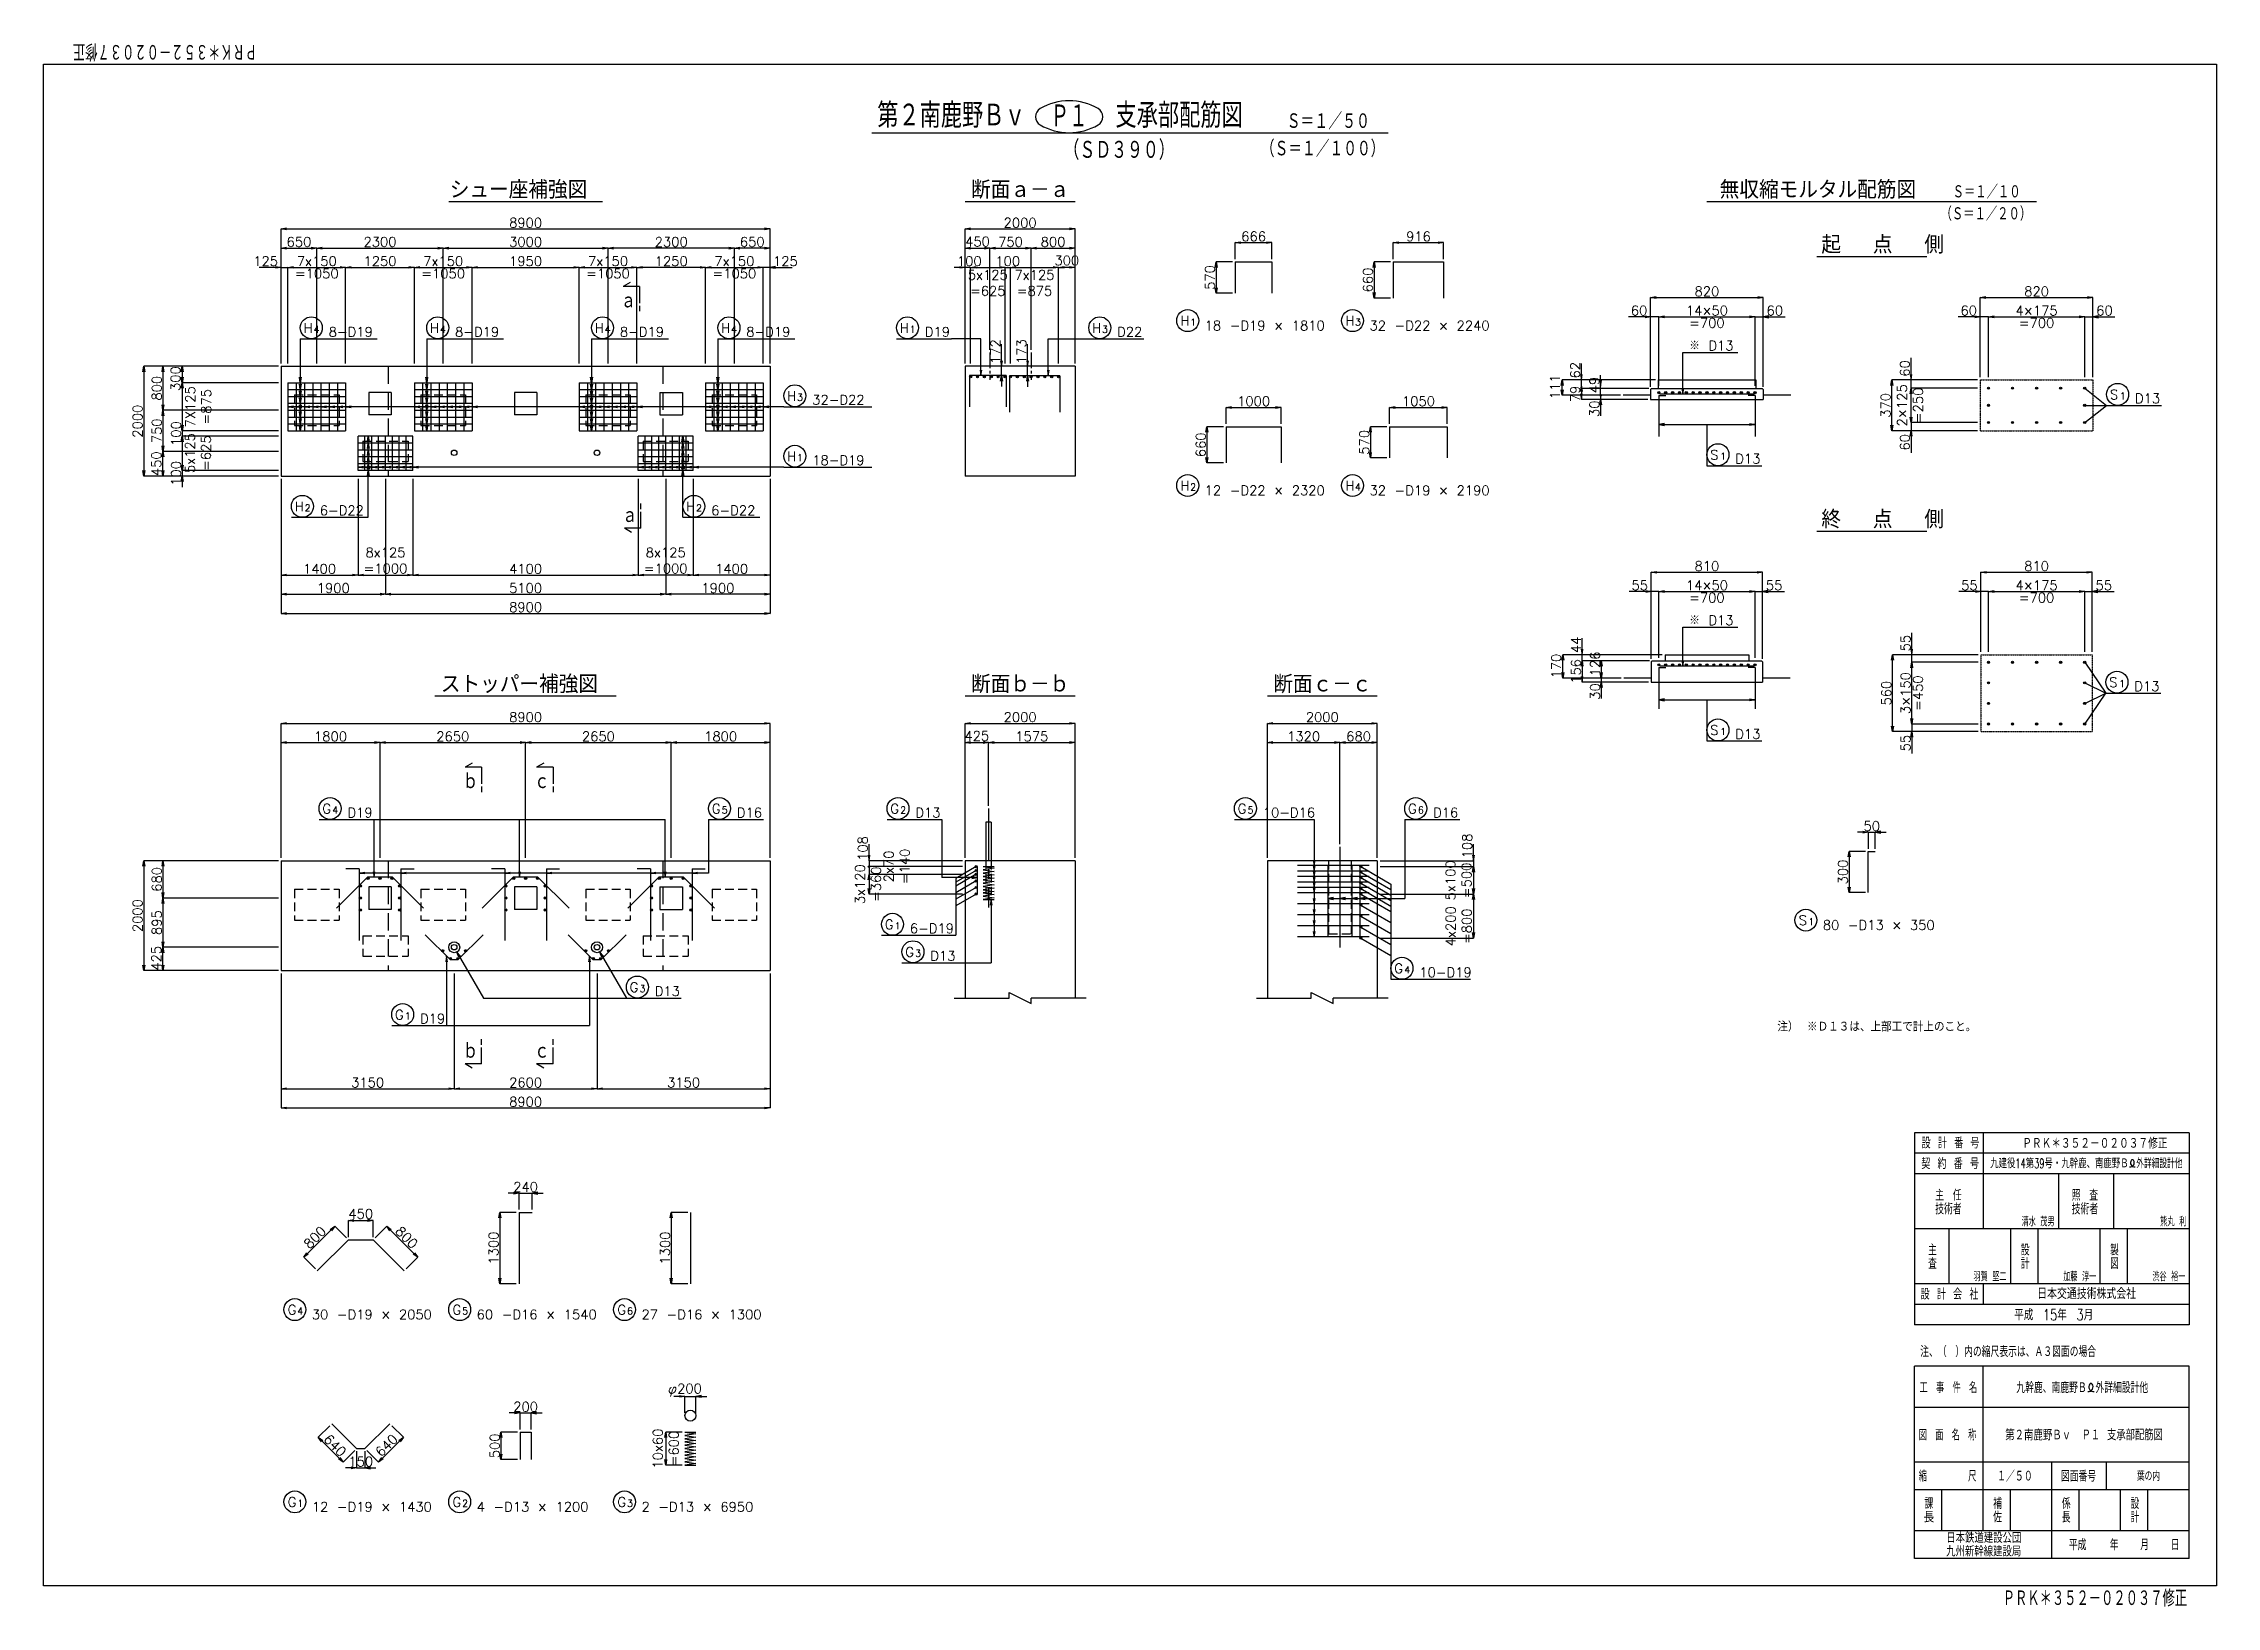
# Model space of a CAD drawing. Extents: x -19525 to 20025, y -14225 to 14225.
import ezdxf
from ezdxf.enums import TextEntityAlignment as Align

# ---------------------------------------------------------------- set-up
doc = ezdxf.new("R2010")
doc.units = 0
doc.header["$PDMODE"] = 35
for name, pattern in [('CENTER2', [28.575, 19.05, -3.175, 3.175, -3.175]), ('HIDDEN', [0.375, 0.25, -0.125]), ('HIDDEN2', [4.7625, 3.175, -1.5875])]:
    doc.linetypes.add(name, pattern=pattern)
doc.layers.get('0').update_dxf_attribs({"linetype": 'CONTINUOUS'})
doc.layers.get('DEFPOINTS').update_dxf_attribs({"linetype": 'CONTINUOUS'})
for name, color, linetype in [('DIM-01', 2, 'CONTINUOUS'), ('DIM-02', 2, 'CONTINUOUS'), ('DIM-03', 6, 'CONTINUOUS'), ('GAIKEI-01', 7, 'CONTINUOUS'), ('TEKKIN-01', 3, 'CONTINUOUS'), ('TEKKIN-02', 4, 'CONTINUOUS'), ('TEXT-01', 4, 'CONTINUOUS'), ('TEXT-02', 6, 'CONTINUOUS'), ('WAKU-01', 1, 'CONTINUOUS'), ('WAKU-02', 4, 'CONTINUOUS')]:
    doc.layers.add(name, color=color, linetype=linetype)
doc.styles.get("Standard").update_dxf_attribs({"font": 'txt.shx', "bigfont": 'bigfont.shx'})
doc.dimstyles.get("Standard").update_dxf_attribs({"dimscale": 50, "dimtxt": 3.5, "dimasz": 2, "dimexe": 0, "dimexo": 1, "dimgap": 0.5, "dimtad": 1, "dimdec": 0, "dimzin": 0, "dimtxsty": 'STANDARD', "dimblk1": 'OPEN', "dimblk2": 'OPEN', "dimsah": 1, "dimcen": 0, "dimclrd": 2, "dimclre": 2, "dimclrt": 6, "dimaunit": 1, "dimazin": 3, "dimtfac": 1, "dimtdec": 4, "dimtix": 1, "dimtofl": 0, "dimtmove": 0, "dimatfit": 3, "dimtolj": 1, "dimtzin": 0})

msp = doc.modelspace()

# ---------------------------------------------------------------- texts
at = {"layer": 'DIM-02', "color": 6}
for s, height, p in [('H', 175, (-14789.8, 8960)), ('H', 175, (-12489.8, 8960)), ('H', 175, (-9489.8, 8960)), ('H', 175, (-7189.8, 8960)), ('H', 175, (-3939.8, 8960)), ('H', 175, (-439.8, 8960)), ('4', 125, (-14609.8, 8960)), ('8-D19', 175, (-14333.8, 8888.4)), ('4', 125, (-12309.8, 8960)), ('8-D19', 175, (-12033.8, 8888.4)), ('4', 125, (-9309.8, 8960)), ('8-D19', 175, (-9033.8, 8888.4)), ('4', 125, (-7009.8, 8960)), ('8-D19', 175, (-6733.8, 8888.4)), ('1', 125, (-3759.8, 8960)), ('D19', 175, (-3483.8, 8888.4)), ('3', 125, (-259.8, 8960)), ('D22', 175, (16.2, 8888.4)), ('※ D13', 175, (10428.7, 8638.4)), ('S', 175, (18085.2, 7747.5)), ('H', 175, (-5989.8, 7722.5)), ('3', 125, (-5809.8, 7722.5)), ('32-D22', 175, (-5533.8, 7650.9)), ('1', 125, (18265.2, 7747.5)), ('D13', 175, (18541.2, 7675.9)), ('H', 175, (-5989.8, 6622.5)), ('1', 125, (-5809.8, 6622.5)), ('18-D19', 175, (-5533.8, 6550.9)), ('S', 175, (10810.2, 6650)), ('1', 125, (10990.2, 6650)), ('D13', 175, (11266.2, 6578.4)), ('H', 175, (-14952.3, 5710)), ('2', 125, (-14772.3, 5710)), ('6-D22', 175, (-14496.3, 5638.4)), ('H', 175, (-7827.3, 5710)), ('2', 125, (-7647.3, 5710)), ('6-D22', 175, (-7371.3, 5638.4)), ('※ D13', 175, (10428.7, 3638.4)), ('S', 175, (18072.7, 2510)), ('1', 125, (18252.7, 2510)), ('D13', 175, (18528.7, 2438.4)), ('S', 175, (10810.2, 1640)), ('1', 125, (10990.2, 1640)), ('D13', 175, (11266.2, 1568.4)), ('G', 175, (-14448.2, 210)), ('4', 125, (-14268.2, 210)), ('D19', 175, (-13992.1, 138.4)), ('G', 175, (-7360.8, 210)), ('5', 125, (-7180.8, 210)), ('D16', 175, (-6904.8, 138.4)), ('G', 175, (-4112.3, 210)), ('2', 125, (-3932.3, 210)), ('D13', 175, (-3656.3, 138.4)), ('G', 175, (2210.7, 210)), ('5', 125, (2390.7, 210)), ('10-D16', 175, (2666.7, 138.4)), ('G', 175, (5310.2, 210)), ('6', 125, (5490.2, 210)), ('D16', 175, (5766.2, 138.4)), ('G', 175, (-4212.3, -1897.5)), ('1', 125, (-4032.3, -1897.5)), ('6-D19', 175, (-3756.3, -1969.1)), ('G', 175, (-3839.8, -2397.5)), ('3', 125, (-3659.8, -2397.5)), ('D13', 175, (-3383.8, -2469.1)), ('G', 175, (5060.2, -2697.5)), ('4', 125, (5240.2, -2697.5)), ('10-D19', 175, (5516.2, -2769.1)), ('G', 175, (-8855.8, -3040)), ('3', 125, (-8675.8, -3040)), ('D13', 175, (-8399.7, -3111.6)), ('G', 175, (-13127.2, -3540)), ('1', 125, (-12947.2, -3540)), ('D19', 175, (-12671.2, -3611.6))]:
    msp.add_text(s, height=height, dxfattribs=at).set_placement(p)
at = {"layer": 'DIM-03'}
for s, height, p in [('H', 175, (1170.4, 9090)), ('1', 125, (1345.4, 9090)), ('H', 175, (4170.4, 9090)), ('3', 125, (4345.4, 9090)), ('H', 175, (1170.4, 6090)), ('2', 125, (1345.4, 6090)), ('H', 175, (4170.4, 6090)), ('4', 125, (4345.4, 6090)), ('S', 175, (12420.4, -1821.5)), ('1', 125, (12595.4, -1821.5)), ('G', 175, (-15079.6, -8910)), ('4', 125, (-14904.6, -8910)), ('G', 175, (-12079.6, -8910)), ('5', 125, (-11904.6, -8910)), ('G', 175, (-9079.6, -8910)), ('6', 125, (-8904.6, -8910)), ('G', 175, (-15079.6, -12410)), ('G', 175, (-12079.6, -12410)), ('G', 175, (-9079.6, -12410)), ('1', 125, (-14904.6, -12410)), ('2', 125, (-11904.6, -12410)), ('3', 125, (-8904.6, -12410))]:
    msp.add_text(s, height=height, dxfattribs=at).set_placement(p)
at = {"layer": 'DIM-03', "char_height": 175, "attachment_point": 7}
for s, insert in [('18 -D19 × 1810', (1609.1, 9002.7)), ('32 -D22 × 2240', (4609.1, 9002.7)), ('12 -D22 × 2320', (1609.1, 6002.7)), ('32 -D19 × 2190', (4609.1, 6002.7)), ('80 -D13 × 350', (12859.1, -1908.8)), ('30 -D19 × 2050', (-14640.9, -8997.3)), ('60 -D16 × 1540', (-11640.9, -8997.3)), ('27 -D16 × 1300', (-8640.9, -8997.3)), ('12 -D19 × 1430', (-14640.9, -12497.3)), ('4 -D13 × 1200', (-11640.9, -12497.3)), ('2 -D13 × 6950', (-8640.9, -12497.3))]:
    msp.add_mtext(s, dxfattribs=dict(at, insert=insert))
at = {"layer": 'TEXT-01'}
for s, height, width, p, p2 in [('第２南鹿野Ｂｖ', 450, 0.75, (-4350, 12690), (-1650, 12690)), ('Ｐ１', 450, 0.865385, (-1195.2, 12675), (-520.2, 12675)), ('支承部配筋図', 450, 0.75, (-15.2, 12690), (2302.3, 12690)), ('Ｓ＝１／５０', 300, 0.75, (3101, 12660), (4616, 12660)), ('（Ｓ＝１／１００）', 300, 0.75, (2631, 12160), (4881, 12160))]:
    msp.add_text(s, height=height, dxfattribs=dict(at, width=width)).set_placement(p, p2, align=Align.FIT)
at = {"layer": 'TEXT-01', "width": 0.75}
for s, height, p in [('（ＳＤ３９０）', 350, (-959.1, 12110)), ('Ｓ＝１／１０', 250, (15222.1, 11400)), ('（Ｓ＝１／２０）', 250, (15002.1, 11000))]:
    msp.add_text(s, height=height, dxfattribs=at).set_placement(p)
at = {"layer": 'TEXT-01', "color": 4}
for s, p in [('シュー座補強図', (-12129.9, 11400)), ('断面ａ－ａ', (-2642.4, 11400)), ('無収縮モルタル配筋図', (10982.6, 11400)), ('起  点  側', (12832.6, 10400)), ('終  点  側', (12832.6, 5400)), ('ストッパー補強図', (-12292.4, 2400)), ('断面ｂ－ｂ', (-2642.4, 2400)), ('断面ｃ－ｃ', (2857.6, 2400))]:
    msp.add_text(s, height=325, dxfattribs=at).set_placement(p)
at = {"layer": 'TEXT-01', "color": 4, "width": 0.8475}
for s, p in [('ａ', (-9020, 9393.4)), ('ａ', (-8995, 5486.6)), ('ｂ', (-11895, 643.4)), ('ｃ', (-10595, 643.4)), ('ｂ', (-11895, -4263.4)), ('ｃ', (-10595, -4263.4))]:
    msp.add_text(s, height=300, dxfattribs=at).set_placement(p)
at = {"layer": 'TEXT-02', "color": 4, "width": 0.678}
msp.add_text('\u3000ＰＲＫ＊３５２－０２０３７修正', height=300, rotation=180, dxfattribs=at).set_placement((-15410, 14225))
at = {"layer": 'TEXT-02'}
msp.add_text('注） ※Ｄ１３は、上部工で計上のこと。', height=175, dxfattribs=at).set_placement((12031.4, -3758.2))
for s, height, width, p, p2 in [('設 計 番 号', 200, 0.828947, (14658.3, -5887.5), (15708.3, -5887.5)), ('契 約 番 号', 200, 0.828947, (14651.2, -6262.5), (15701.2, -6262.5)), ('九建役14第39号・九幹鹿、南鹿野Ｂ', 175, 0.717608, (15905.3, -6246.4), (18425.3, -6246.4)), ('外詳細設計他', 175, 0.692308, (18565.3, -6246.4), (19405.3, -6246.4)), ('主\u3000任', 200, 0.72, (14905.7, -6837.5), (15385.7, -6837.5)), ('照\u3000査', 200, 0.72, (17389.2, -6837.5), (17869.2, -6837.5)), ('技術者', 200, 0.72, (14905.7, -7087.5), (15385.7, -7087.5)), ('技術者', 200, 0.72, (17389.2, -7087.5), (17869.2, -7087.5)), ('清水 茂男', 150, 0.789474, (16477.7, -7302.1), (17077.7, -7302.1)), ('熊丸 利', 150, 0.827586, (18996.4, -7302.1), (19476.4, -7302.1)), ('査', 200, 0.857143, (14774.9, -8081), (14934.9, -8081)), ('主', 200, 0.857143, (14774.9, -7834.3), (14934.9, -7834.3)), ('設', 200, 0.857143, (16462.4, -7834.3), (16622.4, -7834.3)), ('計', 200, 0.857143, (16462.4, -8081), (16622.4, -8081)), ('製', 200, 0.857143, (18087.4, -7834.3), (18247.4, -7834.3)), ('図', 200, 0.923077, (18087.4, -8081), (18247.4, -8081)), ('羽賀 堅二', 150, 0.779221, (15602.7, -8302.1), (16202.7, -8302.1)), ('加藤 淳一', 150, 0.779221, (17236.1, -8302.1), (17836.1, -8302.1)), ('渋谷 裕一', 150, 0.779221, (18858.6, -8302.1), (19458.6, -8302.1)), ('設 計 会 社', 200, 0.828947, (14639.9, -8637.5), (15689.9, -8637.5)), ('日本交通技術株式会社', 200, 0.767045, (16761.3, -8627.6), (18561.3, -8627.6)), ('平成\u300015年\u30003月', 200, 0.760563, (16342, -9014.5), (17782, -9014.5)), ('注、（\u3000）内の縮尺表示は、Ａ３図面の場合', 200, 0.674157, (14632.2, -9684.4), (17832.2, -9684.4)), ('工\u3000事\u3000件\u3000名', 200, 0.650826, (14620, -10339.2), (15670, -10339.2)), ('九幹鹿、南鹿野Ｂ', 200, 0.695652, (16381.4, -10339.2), (17661.4, -10339.2)), ('外詳細設計他', 200, 0.692308, (17821.4, -10339.2), (18781.4, -10339.2)), ('図\u3000面\u3000名\u3000称', 200, 0.645492, (14603.6, -11202), (15653.6, -11202)), ('第２南鹿野Ｂｖ', 200, 0.75, (16178.9, -11202), (17378.9, -11202)), ('Ｐ１ 支承部配筋図', 200, 0.75, (17567.8, -11198.5), (19047.8, -11198.5)), ('縮\u3000\u3000\u3000\u3000\u3000尺', 200, 0.645492, (14603.6, -11950), (15653.6, -11950)), ('１／５０', 200, 0.75, (16030.3, -11950), (16680.3, -11950)), ('図面番号', 200, 0.705882, (17193.2, -11950), (17833.2, -11950)), ('葉の内', 175, 0.734694, (18576.8, -11937.5), (18996.8, -11937.5)), ('課', 200, 0.857143, (14709.1, -12448.7), (14869.1, -12448.7)), ('補', 200, 0.857143, (15959.1, -12448.7), (16119.1, -12448.7)), ('係', 200, 0.857143, (17209.1, -12448.7), (17369.1, -12448.7)), ('設', 200, 0.857143, (18459.1, -12448.7), (18619.1, -12448.7)), ('長', 200, 1.071429, (14689.1, -12695.4), (14889.1, -12695.4)), ('佐', 200, 0.857143, (15959.1, -12695.4), (16119.1, -12695.4)), ('長', 200, 0.857143, (17209.1, -12695.4), (17369.1, -12695.4)), ('計', 200, 0.857143, (18459.1, -12695.4), (18619.1, -12695.4)), ('日本鉄道建設公団', 190, 0.776978, (15105.2, -13067.3), (16473.2, -13067.3)), ('平成', 200, 0.75, (17337, -13200), (17657, -13200)), ('年', 200, 0.857143, (18081.8, -13200), (18241.8, -13200)), ('九州新幹線建設局', 190, 0.771429, (15103.7, -13313.5), (16471.7, -13313.5))]:
    msp.add_text(s, height=height, dxfattribs=dict(at, width=width)).set_placement(p, p2, align=Align.FIT)
at = {"layer": 'TEXT-02', "width": 0.678}
msp.add_text('ＰＲＫ＊３５２－０２０３７修正', height=200, dxfattribs=at).set_placement((16488.3, -5892.6))
at = {"layer": 'TEXT-02'}
for s, p, p2 in [('月', (18636.8, -13200), (18796.8, -13200)), ('日', (19191.8, -13200), (19351.8, -13200))]:
    msp.add_text(s, height=200, dxfattribs=at).set_placement(p, p2, align=Align.FIT)
at = {"layer": 'TEXT-02', "color": 4, "width": 0.678}
msp.add_text('\u3000ＰＲＫ＊３５２－０２０３７修正', height=300, dxfattribs=at).set_placement((15910, -14225))

# ---------------------------------------------------------------- blocks, each defined once
blk = doc.blocks.new('GROUP_2')
at = {"layer": 'WAKU-02', "color": 2, "linetype": 'CONTINUOUS'}
for centre, radius, start, end in [((-5265, 24280), 2084, 59.56596, 120.43404), ((-6148, 25782), 342, 120.43404, 239.56596), ((-5265, 27284), 2084, 239.56596, 300.43404), ((-4383, 25782), 342, 300.43404, 419.56596)]:
    blk.add_arc(centre, radius, start, end, dxfattribs=at)
blk = doc.blocks.new('_OPEN')
at = {"color": 0, "linetype": 'BYBLOCK'}
for p, q in [((-1, 0.17), (0, 0)), ((0, 0), (-1, -0.17)), ((0, 0), (-1, 0))]:
    blk.add_line(p, q, dxfattribs=at)
blk = doc.blocks.new('*D6')
at = {"color": 2, "linetype": 'BYBLOCK'}
for p, q in [((-15200, -600), (-15200, 1850)), ((-15100, 1850), (-6400, 1850)), ((-6300, -600), (-6300, 1850))]:
    blk.add_line(p, q, dxfattribs=at)
at = {"layer": 'DEFPOINTS', "color": 0, "linetype": 'BYBLOCK'}
for p in [(-6300, 1850), (-15200, -650), (-6300, -650)]:
    blk.add_point(p, dxfattribs=at)
at = {"color": 2, "linetype": 'BYBLOCK', "xscale": 100, "yscale": 100, "zscale": 100, "rotation": 180}
blk.add_blockref('_OPEN', (-15200, 1850), dxfattribs=at)
at = {"color": 2, "linetype": 'BYBLOCK', "xscale": 100, "yscale": 100, "zscale": 100}
blk.add_blockref('_OPEN', (-6300, 1850), dxfattribs=at)
at = {"color": 6, "linetype": 'BYBLOCK', "insert": (-10750, 1962.5), "char_height": 175, "attachment_point": 5}
blk.add_mtext('\\A1;8900', dxfattribs=at)
blk = doc.blocks.new('*D3')
at = {"color": 2, "linetype": 'BYBLOCK'}
for p, q in [((-15200, 8400), (-15200, 10850)), ((-15100, 10850), (-6400, 10850)), ((-6300, 8400), (-6300, 10850))]:
    blk.add_line(p, q, dxfattribs=at)
at = {"layer": 'DEFPOINTS', "color": 0, "linetype": 'BYBLOCK'}
for p in [(-6300, 10850), (-15200, 8350), (-6300, 8350)]:
    blk.add_point(p, dxfattribs=at)
at = {"color": 2, "linetype": 'BYBLOCK', "xscale": 100, "yscale": 100, "zscale": 100, "rotation": 180}
blk.add_blockref('_OPEN', (-15200, 10850), dxfattribs=at)
at = {"color": 2, "linetype": 'BYBLOCK', "xscale": 100, "yscale": 100, "zscale": 100}
blk.add_blockref('_OPEN', (-6300, 10850), dxfattribs=at)
at = {"color": 6, "linetype": 'BYBLOCK', "insert": (-10750, 10962.5), "char_height": 175, "attachment_point": 5}
blk.add_mtext('\\A1;8900', dxfattribs=at)
blk = doc.blocks.new('*D4')
at = {"color": 2, "linetype": 'BYBLOCK'}
for p, q in [((-15250, 8350), (-17700, 8350)), ((-17700, 8250), (-17700, 6450)), ((-15250, 6350), (-17700, 6350))]:
    blk.add_line(p, q, dxfattribs=at)
at = {"layer": 'DEFPOINTS', "color": 0, "linetype": 'BYBLOCK'}
for p in [(-15200, 8350), (-17700, 6350), (-15200, 6350)]:
    blk.add_point(p, dxfattribs=at)
at = {"color": 2, "linetype": 'BYBLOCK', "xscale": 100, "yscale": 100, "zscale": 100}
for p, rotation in [((-17700, 8350), 90.00000000000006), ((-17700, 6350), 270.0000000000001)]:
    blk.add_blockref('_OPEN', p, dxfattribs=dict(at, rotation=rotation))
at = {"color": 6, "linetype": 'BYBLOCK', "insert": (-17812.5, 7350), "char_height": 175, "attachment_point": 5, "rotation": 90}
blk.add_mtext('\\A1;2000', dxfattribs=at)
blk = doc.blocks.new('*D5')
at = {"color": 2, "linetype": 'BYBLOCK'}
for p, q in [((-15250, -650), (-17700, -650)), ((-17700, -750), (-17700, -2550)), ((-15250, -2650), (-17700, -2650))]:
    blk.add_line(p, q, dxfattribs=at)
at = {"layer": 'DEFPOINTS', "color": 0, "linetype": 'BYBLOCK'}
for p in [(-15200, -650), (-17700, -2650), (-15200, -2650)]:
    blk.add_point(p, dxfattribs=at)
at = {"color": 2, "linetype": 'BYBLOCK', "xscale": 100, "yscale": 100, "zscale": 100}
for p, rotation in [((-17700, -650), 90.00000000000006), ((-17700, -2650), 270.0000000000001)]:
    blk.add_blockref('_OPEN', p, dxfattribs=dict(at, rotation=rotation))
at = {"color": 6, "linetype": 'BYBLOCK', "insert": (-17812.5, -1650), "char_height": 175, "attachment_point": 5, "rotation": 90}
blk.add_mtext('\\A1;2000', dxfattribs=at)
blk = doc.blocks.new('*D7')
at = {"color": 2, "linetype": 'BYBLOCK'}
blk.add_line((-17350, -2550), (-17350, -2325), dxfattribs=at)
at = {"layer": 'DEFPOINTS', "color": 0, "linetype": 'BYBLOCK'}
for p in [(-17350, -2225), (-15200, -2225), (-15200, -2650)]:
    blk.add_point(p, dxfattribs=at)
at = {"color": 2, "linetype": 'BYBLOCK', "xscale": 100, "yscale": 100, "zscale": 100}
for p, rotation in [((-17350, -2225), 90.00000000000006), ((-17350, -2650), 270.0000000000001)]:
    blk.add_blockref('_OPEN', p, dxfattribs=dict(at, rotation=rotation))
at = {"color": 6, "linetype": 'BYBLOCK', "insert": (-17471, -2425), "char_height": 175, "attachment_point": 5, "rotation": 90}
blk.add_mtext('\\A1;425', dxfattribs=at)
blk = doc.blocks.new('*D8')
at = {"color": 2, "linetype": 'BYBLOCK'}
for p, q in [((-17350, -750), (-17350, -1230)), ((-15250, -1330), (-17350, -1330))]:
    blk.add_line(p, q, dxfattribs=at)
at = {"layer": 'DEFPOINTS', "color": 0, "linetype": 'BYBLOCK'}
for p in [(-15200, -650), (-17350, -1330), (-15200, -1330)]:
    blk.add_point(p, dxfattribs=at)
at = {"color": 2, "linetype": 'BYBLOCK', "xscale": 100, "yscale": 100, "zscale": 100}
for p, rotation in [((-17350, -650), 90.00000000000006), ((-17350, -1330), 270.0000000000001)]:
    blk.add_blockref('_OPEN', p, dxfattribs=dict(at, rotation=rotation))
at = {"color": 6, "linetype": 'BYBLOCK', "insert": (-17462.5, -990), "char_height": 175, "attachment_point": 5, "rotation": 90}
blk.add_mtext('\\A1;680', dxfattribs=at)
blk = doc.blocks.new('*D9')
at = {"color": 2, "linetype": 'BYBLOCK'}
for p, q in [((-17350, -1430), (-17350, -2125)), ((-15250, -2225), (-17350, -2225))]:
    blk.add_line(p, q, dxfattribs=at)
at = {"layer": 'DEFPOINTS', "color": 0, "linetype": 'BYBLOCK'}
for p in [(-15200, -1330), (-17350, -2225), (-15200, -2225)]:
    blk.add_point(p, dxfattribs=at)
at = {"color": 2, "linetype": 'BYBLOCK', "xscale": 100, "yscale": 100, "zscale": 100}
for p, rotation in [((-17350, -1330), 90.00000000000006), ((-17350, -2225), 270.0000000000001)]:
    blk.add_blockref('_OPEN', p, dxfattribs=dict(at, rotation=rotation))
at = {"color": 6, "linetype": 'BYBLOCK', "insert": (-17462.5, -1777.5), "char_height": 175, "attachment_point": 5, "rotation": 90}
blk.add_mtext('\\A1;895', dxfattribs=at)
blk = doc.blocks.new('*D10')
at = {"color": 2, "linetype": 'BYBLOCK'}
blk.add_line((-17350, 6450), (-17350, 6700), dxfattribs=at)
at = {"layer": 'DEFPOINTS', "color": 0, "linetype": 'BYBLOCK'}
for p in [(-17350, 6800), (-15200, 6800), (-15200, 6350)]:
    blk.add_point(p, dxfattribs=at)
at = {"color": 2, "linetype": 'BYBLOCK', "xscale": 100, "yscale": 100, "zscale": 100}
for p, rotation in [((-17350, 6800), 90.00000000000006), ((-17350, 6350), 270.0000000000001)]:
    blk.add_blockref('_OPEN', p, dxfattribs=dict(at, rotation=rotation))
at = {"color": 6, "linetype": 'BYBLOCK', "insert": (-17471, 6575), "char_height": 175, "attachment_point": 5, "rotation": 90}
blk.add_mtext('\\A1;450', dxfattribs=at)
blk = doc.blocks.new('*D12')
at = {"color": 2, "linetype": 'BYBLOCK'}
for p, q in [((-17350, 7450), (-17350, 6900)), ((-15250, 6800), (-17350, 6800))]:
    blk.add_line(p, q, dxfattribs=at)
at = {"layer": 'DEFPOINTS', "color": 0, "linetype": 'BYBLOCK'}
for p in [(-15200, 7550), (-17350, 6800), (-15200, 6800)]:
    blk.add_point(p, dxfattribs=at)
at = {"color": 2, "linetype": 'BYBLOCK', "xscale": 100, "yscale": 100, "zscale": 100}
for p, rotation in [((-17350, 7550), 90.00000000000006), ((-17350, 6800), 270.0000000000001)]:
    blk.add_blockref('_OPEN', p, dxfattribs=dict(at, rotation=rotation))
at = {"color": 6, "linetype": 'BYBLOCK', "insert": (-17462.5, 7175), "char_height": 175, "attachment_point": 5, "rotation": 90}
blk.add_mtext('\\A1;750', dxfattribs=at)
blk = doc.blocks.new('*D11')
at = {"color": 2, "linetype": 'BYBLOCK'}
for p, q in [((-17350, 8250), (-17350, 7650)), ((-15250, 7550), (-17350, 7550))]:
    blk.add_line(p, q, dxfattribs=at)
at = {"layer": 'DEFPOINTS', "color": 0, "linetype": 'BYBLOCK'}
for p in [(-15200, 8350), (-17350, 7550), (-15200, 7550)]:
    blk.add_point(p, dxfattribs=at)
at = {"color": 2, "linetype": 'BYBLOCK', "xscale": 100, "yscale": 100, "zscale": 100}
for p, rotation in [((-17350, 8350), 90.00000000000006), ((-17350, 7550), 270.0000000000001)]:
    blk.add_blockref('_OPEN', p, dxfattribs=dict(at, rotation=rotation))
at = {"color": 6, "linetype": 'BYBLOCK', "insert": (-17462.5, 7950), "char_height": 175, "attachment_point": 5, "rotation": 90}
blk.add_mtext('\\A1;800', dxfattribs=at)
blk = doc.blocks.new('*D13')
at = {"color": 2, "linetype": 'BYBLOCK'}
for p, q in [((-15200, 6300), (-15200, 3850)), ((-6300, 6300), (-6300, 3850)), ((-15100, 3850), (-6400, 3850))]:
    blk.add_line(p, q, dxfattribs=at)
at = {"layer": 'DEFPOINTS', "color": 0, "linetype": 'BYBLOCK'}
for p in [(-15200, 6350), (-6300, 6350), (-6300, 3850)]:
    blk.add_point(p, dxfattribs=at)
at = {"color": 2, "linetype": 'BYBLOCK', "xscale": 100, "yscale": 100, "zscale": 100, "rotation": 180}
blk.add_blockref('_OPEN', (-15200, 3850), dxfattribs=at)
at = {"color": 2, "linetype": 'BYBLOCK', "xscale": 100, "yscale": 100, "zscale": 100}
blk.add_blockref('_OPEN', (-6300, 3850), dxfattribs=at)
at = {"color": 6, "linetype": 'BYBLOCK', "insert": (-10750, 3962.5), "char_height": 175, "attachment_point": 5}
blk.add_mtext('\\A1;8900', dxfattribs=at)
blk = doc.blocks.new('*D14')
at = {"color": 2, "linetype": 'BYBLOCK'}
for p, q in [((-15200, -2700), (-15200, -5150)), ((-6300, -2700), (-6300, -5150)), ((-15100, -5150), (-6400, -5150))]:
    blk.add_line(p, q, dxfattribs=at)
at = {"layer": 'DEFPOINTS', "color": 0, "linetype": 'BYBLOCK'}
for p in [(-15200, -2650), (-6300, -2650), (-6300, -5150)]:
    blk.add_point(p, dxfattribs=at)
at = {"color": 2, "linetype": 'BYBLOCK', "xscale": 100, "yscale": 100, "zscale": 100, "rotation": 180}
blk.add_blockref('_OPEN', (-15200, -5150), dxfattribs=at)
at = {"color": 2, "linetype": 'BYBLOCK', "xscale": 100, "yscale": 100, "zscale": 100}
blk.add_blockref('_OPEN', (-6300, -5150), dxfattribs=at)
at = {"color": 6, "linetype": 'BYBLOCK', "insert": (-10750, -5037.5), "char_height": 175, "attachment_point": 5}
blk.add_mtext('\\A1;8900', dxfattribs=at)
blk = doc.blocks.new('*D15')
at = {"color": 2, "linetype": 'BYBLOCK'}
for p, q in [((-15100, 10500), (-14650, 10500)), ((-14550, 8400), (-14550, 10500))]:
    blk.add_line(p, q, dxfattribs=at)
at = {"layer": 'DEFPOINTS', "color": 0, "linetype": 'BYBLOCK'}
for p in [(-14550, 10500), (-15200, 8350), (-14550, 8350)]:
    blk.add_point(p, dxfattribs=at)
at = {"color": 2, "linetype": 'BYBLOCK', "xscale": 100, "yscale": 100, "zscale": 100, "rotation": 180}
blk.add_blockref('_OPEN', (-15200, 10500), dxfattribs=at)
at = {"color": 2, "linetype": 'BYBLOCK', "xscale": 100, "yscale": 100, "zscale": 100}
blk.add_blockref('_OPEN', (-14550, 10500), dxfattribs=at)
at = {"color": 6, "linetype": 'BYBLOCK', "insert": (-14875, 10612.5), "char_height": 175, "attachment_point": 5}
blk.add_mtext('\\A1;650', dxfattribs=at)
blk = doc.blocks.new('*D16')
at = {"color": 2, "linetype": 'BYBLOCK'}
for p, q in [((-14450, 10500), (-12350, 10500)), ((-12250, 8400), (-12250, 10500))]:
    blk.add_line(p, q, dxfattribs=at)
at = {"layer": 'DEFPOINTS', "color": 0, "linetype": 'BYBLOCK'}
for p in [(-12250, 10500), (-14550, 8350), (-12250, 8350)]:
    blk.add_point(p, dxfattribs=at)
at = {"color": 2, "linetype": 'BYBLOCK', "xscale": 100, "yscale": 100, "zscale": 100, "rotation": 180}
blk.add_blockref('_OPEN', (-14550, 10500), dxfattribs=at)
at = {"color": 2, "linetype": 'BYBLOCK', "xscale": 100, "yscale": 100, "zscale": 100}
blk.add_blockref('_OPEN', (-12250, 10500), dxfattribs=at)
at = {"color": 6, "linetype": 'BYBLOCK', "insert": (-13400, 10612.5), "char_height": 175, "attachment_point": 5}
blk.add_mtext('\\A1;2300', dxfattribs=at)
blk = doc.blocks.new('*D17')
at = {"color": 2, "linetype": 'BYBLOCK'}
for p, q in [((-12150, 10500), (-9350, 10500)), ((-9250, 8400), (-9250, 10500))]:
    blk.add_line(p, q, dxfattribs=at)
at = {"layer": 'DEFPOINTS', "color": 0, "linetype": 'BYBLOCK'}
for p in [(-9250, 10500), (-12250, 8350), (-9250, 8350)]:
    blk.add_point(p, dxfattribs=at)
at = {"color": 2, "linetype": 'BYBLOCK', "xscale": 100, "yscale": 100, "zscale": 100, "rotation": 180}
blk.add_blockref('_OPEN', (-12250, 10500), dxfattribs=at)
at = {"color": 2, "linetype": 'BYBLOCK', "xscale": 100, "yscale": 100, "zscale": 100}
blk.add_blockref('_OPEN', (-9250, 10500), dxfattribs=at)
at = {"color": 6, "linetype": 'BYBLOCK', "insert": (-10750, 10612.5), "char_height": 175, "attachment_point": 5}
blk.add_mtext('\\A1;3000', dxfattribs=at)
blk = doc.blocks.new('*D19')
at = {"color": 2, "linetype": 'BYBLOCK'}
for p, q in [((-7050, 10500), (-9150, 10500)), ((-6950, 8400), (-6950, 10500))]:
    blk.add_line(p, q, dxfattribs=at)
at = {"layer": 'DEFPOINTS', "color": 0, "linetype": 'BYBLOCK'}
for p in [(-9250, 10500), (-9250, 8350), (-6950, 8350)]:
    blk.add_point(p, dxfattribs=at)
at = {"color": 2, "linetype": 'BYBLOCK', "xscale": 100, "yscale": 100, "zscale": 100, "rotation": 180}
blk.add_blockref('_OPEN', (-9250, 10500), dxfattribs=at)
at = {"color": 2, "linetype": 'BYBLOCK', "xscale": 100, "yscale": 100, "zscale": 100}
blk.add_blockref('_OPEN', (-6950, 10500), dxfattribs=at)
at = {"color": 6, "linetype": 'BYBLOCK', "insert": (-8100, 10612.5), "char_height": 175, "attachment_point": 5}
blk.add_mtext('\\A1;2300', dxfattribs=at)
blk = doc.blocks.new('*D18')
at = {"color": 2, "linetype": 'BYBLOCK'}
blk.add_line((-6400, 10500), (-6850, 10500), dxfattribs=at)
at = {"layer": 'DEFPOINTS', "color": 0, "linetype": 'BYBLOCK'}
for p in [(-6950, 10500), (-6950, 8350), (-6300, 8350)]:
    blk.add_point(p, dxfattribs=at)
at = {"color": 2, "linetype": 'BYBLOCK', "xscale": 100, "yscale": 100, "zscale": 100, "rotation": 180}
blk.add_blockref('_OPEN', (-6950, 10500), dxfattribs=at)
at = {"color": 2, "linetype": 'BYBLOCK', "xscale": 100, "yscale": 100, "zscale": 100}
blk.add_blockref('_OPEN', (-6300, 10500), dxfattribs=at)
at = {"color": 6, "linetype": 'BYBLOCK', "insert": (-6625, 10612.5), "char_height": 175, "attachment_point": 5}
blk.add_mtext('\\A1;650', dxfattribs=at)
blk = doc.blocks.new('*D20')
at = {"color": 2, "linetype": 'BYBLOCK'}
for p, q in [((-13300, 6300), (-13300, 4200)), ((-15100, 4200), (-13400, 4200))]:
    blk.add_line(p, q, dxfattribs=at)
at = {"layer": 'DEFPOINTS', "color": 0, "linetype": 'BYBLOCK'}
for p in [(-15200, 6350), (-13300, 6350), (-13300, 4200)]:
    blk.add_point(p, dxfattribs=at)
at = {"color": 2, "linetype": 'BYBLOCK', "xscale": 100, "yscale": 100, "zscale": 100, "rotation": 180.0000000000002}
blk.add_blockref('_OPEN', (-15200, 4200), dxfattribs=at)
at = {"color": 2, "linetype": 'BYBLOCK', "xscale": 100, "yscale": 100, "zscale": 100}
blk.add_blockref('_OPEN', (-13300, 4200), dxfattribs=at)
at = {"color": 6, "linetype": 'BYBLOCK', "insert": (-14250, 4312.5), "char_height": 175, "attachment_point": 5}
blk.add_mtext('\\A1;1900', dxfattribs=at)
blk = doc.blocks.new('*D22')
at = {"color": 2, "linetype": 'BYBLOCK'}
blk.add_line((-6400, 4200), (-8100, 4200), dxfattribs=at)
at = {"layer": 'DEFPOINTS', "color": 0, "linetype": 'BYBLOCK'}
for p in [(-8200, 6350), (-6300, 6350), (-8200, 4200)]:
    blk.add_point(p, dxfattribs=at)
at = {"color": 2, "linetype": 'BYBLOCK', "xscale": 100, "yscale": 100, "zscale": 100}
for p, rotation in [((-8200, 4200), 179.9999999999999), ((-6300, 4200), 359.9999999999999)]:
    blk.add_blockref('_OPEN', p, dxfattribs=dict(at, rotation=rotation))
at = {"color": 6, "linetype": 'BYBLOCK', "insert": (-7250, 4312.5), "char_height": 175, "attachment_point": 5}
blk.add_mtext('\\A1;1900', dxfattribs=at)
blk = doc.blocks.new('*D21')
at = {"color": 2, "linetype": 'BYBLOCK'}
for p, q in [((-8200, 6300), (-8200, 4200)), ((-13200, 4200), (-8300, 4200))]:
    blk.add_line(p, q, dxfattribs=at)
at = {"layer": 'DEFPOINTS', "color": 0, "linetype": 'BYBLOCK'}
for p in [(-13300, 6350), (-8200, 6350), (-8200, 4200)]:
    blk.add_point(p, dxfattribs=at)
at = {"color": 2, "linetype": 'BYBLOCK', "xscale": 100, "yscale": 100, "zscale": 100, "rotation": 180.0000000000002}
blk.add_blockref('_OPEN', (-13300, 4200), dxfattribs=at)
at = {"color": 2, "linetype": 'BYBLOCK', "xscale": 100, "yscale": 100, "zscale": 100}
blk.add_blockref('_OPEN', (-8200, 4200), dxfattribs=at)
at = {"color": 6, "linetype": 'BYBLOCK', "insert": (-10750, 4312.5), "char_height": 175, "attachment_point": 5}
blk.add_mtext('\\A1;5100', dxfattribs=at)
blk = doc.blocks.new('*D23')
at = {"color": 2, "linetype": 'BYBLOCK'}
for p, q in [((-15100, 1500), (-13500, 1500)), ((-13400, -600), (-13400, 1500))]:
    blk.add_line(p, q, dxfattribs=at)
at = {"layer": 'DEFPOINTS', "color": 0, "linetype": 'BYBLOCK'}
for p in [(-13400, 1500), (-15200, -650), (-13400, -650)]:
    blk.add_point(p, dxfattribs=at)
at = {"color": 2, "linetype": 'BYBLOCK', "xscale": 100, "yscale": 100, "zscale": 100, "rotation": 180}
blk.add_blockref('_OPEN', (-15200, 1500), dxfattribs=at)
at = {"color": 2, "linetype": 'BYBLOCK', "xscale": 100, "yscale": 100, "zscale": 100}
blk.add_blockref('_OPEN', (-13400, 1500), dxfattribs=at)
at = {"color": 6, "linetype": 'BYBLOCK', "insert": (-14300, 1612.5), "char_height": 175, "attachment_point": 5}
blk.add_mtext('\\A1;1800', dxfattribs=at)
blk = doc.blocks.new('*D24')
at = {"color": 2, "linetype": 'BYBLOCK'}
for p, q in [((-13300, 1500), (-10850, 1500)), ((-10750, -600), (-10750, 1500))]:
    blk.add_line(p, q, dxfattribs=at)
at = {"layer": 'DEFPOINTS', "color": 0, "linetype": 'BYBLOCK'}
for p in [(-10750, 1500), (-13400, -650), (-10750, -650)]:
    blk.add_point(p, dxfattribs=at)
at = {"color": 2, "linetype": 'BYBLOCK', "xscale": 100, "yscale": 100, "zscale": 100, "rotation": 180}
blk.add_blockref('_OPEN', (-13400, 1500), dxfattribs=at)
at = {"color": 2, "linetype": 'BYBLOCK', "xscale": 100, "yscale": 100, "zscale": 100}
blk.add_blockref('_OPEN', (-10750, 1500), dxfattribs=at)
at = {"color": 6, "linetype": 'BYBLOCK', "insert": (-12075, 1612.5), "char_height": 175, "attachment_point": 5}
blk.add_mtext('\\A1;2650', dxfattribs=at)
blk = doc.blocks.new('*D25')
at = {"color": 2, "linetype": 'BYBLOCK'}
for p, q in [((-10650, 1500), (-8200, 1500)), ((-8100, -600), (-8100, 1500))]:
    blk.add_line(p, q, dxfattribs=at)
at = {"layer": 'DEFPOINTS', "color": 0, "linetype": 'BYBLOCK'}
for p in [(-8100, 1500), (-10750, -650), (-8100, -650)]:
    blk.add_point(p, dxfattribs=at)
at = {"color": 2, "linetype": 'BYBLOCK', "xscale": 100, "yscale": 100, "zscale": 100, "rotation": 180}
blk.add_blockref('_OPEN', (-10750, 1500), dxfattribs=at)
at = {"color": 2, "linetype": 'BYBLOCK', "xscale": 100, "yscale": 100, "zscale": 100}
blk.add_blockref('_OPEN', (-8100, 1500), dxfattribs=at)
at = {"color": 6, "linetype": 'BYBLOCK', "insert": (-9425, 1612.5), "char_height": 175, "attachment_point": 5}
blk.add_mtext('\\A1;2650', dxfattribs=at)
blk = doc.blocks.new('*D26')
at = {"color": 2, "linetype": 'BYBLOCK'}
blk.add_line((-8000, 1500), (-6400, 1500), dxfattribs=at)
at = {"layer": 'DEFPOINTS', "color": 0, "linetype": 'BYBLOCK'}
for p in [(-6300, 1500), (-8100, -650), (-6300, -650)]:
    blk.add_point(p, dxfattribs=at)
at = {"color": 2, "linetype": 'BYBLOCK', "xscale": 100, "yscale": 100, "zscale": 100, "rotation": 180}
blk.add_blockref('_OPEN', (-8100, 1500), dxfattribs=at)
at = {"color": 2, "linetype": 'BYBLOCK', "xscale": 100, "yscale": 100, "zscale": 100}
blk.add_blockref('_OPEN', (-6300, 1500), dxfattribs=at)
at = {"color": 6, "linetype": 'BYBLOCK', "insert": (-7200, 1612.5), "char_height": 175, "attachment_point": 5}
blk.add_mtext('\\A1;1800', dxfattribs=at)
blk = doc.blocks.new('*D29')
at = {"color": 2, "linetype": 'BYBLOCK'}
blk.add_line((-9350, -4800), (-6400, -4800), dxfattribs=at)
at = {"layer": 'DEFPOINTS', "color": 0, "linetype": 'BYBLOCK'}
for p in [(-9450, -2650), (-6300, -2650), (-6300, -4800)]:
    blk.add_point(p, dxfattribs=at)
at = {"color": 2, "linetype": 'BYBLOCK', "xscale": 100, "yscale": 100, "zscale": 100, "rotation": 180}
blk.add_blockref('_OPEN', (-9450, -4800), dxfattribs=at)
at = {"color": 2, "linetype": 'BYBLOCK', "xscale": 100, "yscale": 100, "zscale": 100}
blk.add_blockref('_OPEN', (-6300, -4800), dxfattribs=at)
at = {"color": 6, "linetype": 'BYBLOCK', "insert": (-7875, -4687.5), "char_height": 175, "attachment_point": 5}
blk.add_mtext('\\A1;3150', dxfattribs=at)
blk = doc.blocks.new('*D28')
at = {"color": 2, "linetype": 'BYBLOCK'}
for p, q in [((-9450, -2700), (-9450, -4800)), ((-11950, -4800), (-9550, -4800))]:
    blk.add_line(p, q, dxfattribs=at)
at = {"layer": 'DEFPOINTS', "color": 0, "linetype": 'BYBLOCK'}
for p in [(-12050, -2650), (-9450, -2650), (-9450, -4800)]:
    blk.add_point(p, dxfattribs=at)
at = {"color": 2, "linetype": 'BYBLOCK', "xscale": 100, "yscale": 100, "zscale": 100, "rotation": 180}
blk.add_blockref('_OPEN', (-12050, -4800), dxfattribs=at)
at = {"color": 2, "linetype": 'BYBLOCK', "xscale": 100, "yscale": 100, "zscale": 100}
blk.add_blockref('_OPEN', (-9450, -4800), dxfattribs=at)
at = {"color": 6, "linetype": 'BYBLOCK', "insert": (-10750, -4687.5), "char_height": 175, "attachment_point": 5}
blk.add_mtext('\\A1;2600', dxfattribs=at)
blk = doc.blocks.new('*D27')
at = {"color": 2, "linetype": 'BYBLOCK'}
for p, q in [((-12050, -2700), (-12050, -4800)), ((-15100, -4800), (-12150, -4800))]:
    blk.add_line(p, q, dxfattribs=at)
at = {"layer": 'DEFPOINTS', "color": 0, "linetype": 'BYBLOCK'}
for p in [(-15200, -2650), (-12050, -2650), (-12050, -4800)]:
    blk.add_point(p, dxfattribs=at)
at = {"color": 2, "linetype": 'BYBLOCK', "xscale": 100, "yscale": 100, "zscale": 100, "rotation": 180}
blk.add_blockref('_OPEN', (-15200, -4800), dxfattribs=at)
at = {"color": 2, "linetype": 'BYBLOCK', "xscale": 100, "yscale": 100, "zscale": 100}
blk.add_blockref('_OPEN', (-12050, -4800), dxfattribs=at)
at = {"color": 6, "linetype": 'BYBLOCK', "insert": (-13625, -4687.5), "char_height": 175, "attachment_point": 5}
blk.add_mtext('\\A1;3150', dxfattribs=at)
blk = doc.blocks.new('*D30')
at = {"color": 2, "linetype": 'BYBLOCK'}
for p, q in [((-2750, 8400), (-2750, 10850)), ((-2650, 10850), (-850, 10850)), ((-750, 8400), (-750, 10850))]:
    blk.add_line(p, q, dxfattribs=at)
at = {"layer": 'DEFPOINTS', "color": 0, "linetype": 'BYBLOCK'}
for p in [(-750, 10850), (-2750, 8350), (-750, 8350)]:
    blk.add_point(p, dxfattribs=at)
at = {"color": 2, "linetype": 'BYBLOCK', "xscale": 100, "yscale": 100, "zscale": 100, "rotation": 180}
blk.add_blockref('_OPEN', (-2750, 10850), dxfattribs=at)
at = {"color": 2, "linetype": 'BYBLOCK', "xscale": 100, "yscale": 100, "zscale": 100}
blk.add_blockref('_OPEN', (-750, 10850), dxfattribs=at)
at = {"color": 6, "linetype": 'BYBLOCK', "insert": (-1750, 10962.5), "char_height": 175, "attachment_point": 5}
blk.add_mtext('\\A1;2000', dxfattribs=at)
blk = doc.blocks.new('*D33')
at = {"color": 2, "linetype": 'BYBLOCK'}
blk.add_line((-1450, 10500), (-850, 10500), dxfattribs=at)
at = {"layer": 'DEFPOINTS', "color": 0, "linetype": 'BYBLOCK'}
for p in [(-750, 10500), (-1550, 8600), (-750, 8350)]:
    blk.add_point(p, dxfattribs=at)
at = {"color": 2, "linetype": 'BYBLOCK', "xscale": 100, "yscale": 100, "zscale": 100, "rotation": 180}
blk.add_blockref('_OPEN', (-1550, 10500), dxfattribs=at)
at = {"color": 2, "linetype": 'BYBLOCK', "xscale": 100, "yscale": 100, "zscale": 100}
blk.add_blockref('_OPEN', (-750, 10500), dxfattribs=at)
at = {"color": 6, "linetype": 'BYBLOCK', "insert": (-1150, 10612.5), "char_height": 175, "attachment_point": 5}
blk.add_mtext('\\A1;800', dxfattribs=at)
blk = doc.blocks.new('*D32')
at = {"color": 2, "linetype": 'BYBLOCK'}
for p, q in [((-2200, 10500), (-1650, 10500)), ((-1550, 8650), (-1550, 10500))]:
    blk.add_line(p, q, dxfattribs=at)
at = {"layer": 'DEFPOINTS', "color": 0, "linetype": 'BYBLOCK'}
for p in [(-1550, 10500), (-2300, 8600), (-1550, 8600)]:
    blk.add_point(p, dxfattribs=at)
at = {"color": 2, "linetype": 'BYBLOCK', "xscale": 100, "yscale": 100, "zscale": 100, "rotation": 180}
blk.add_blockref('_OPEN', (-2300, 10500), dxfattribs=at)
at = {"color": 2, "linetype": 'BYBLOCK', "xscale": 100, "yscale": 100, "zscale": 100}
blk.add_blockref('_OPEN', (-1550, 10500), dxfattribs=at)
at = {"color": 6, "linetype": 'BYBLOCK', "insert": (-1925, 10612.5), "char_height": 175, "attachment_point": 5}
blk.add_mtext('\\A1;750', dxfattribs=at)
blk = doc.blocks.new('*D31')
at = {"color": 2, "linetype": 'BYBLOCK'}
for p, q in [((-2650, 10500), (-2400, 10500)), ((-2300, 8650), (-2300, 10500))]:
    blk.add_line(p, q, dxfattribs=at)
at = {"layer": 'DEFPOINTS', "color": 0, "linetype": 'BYBLOCK'}
for p in [(-2300, 10500), (-2750, 8350), (-2300, 8600)]:
    blk.add_point(p, dxfattribs=at)
at = {"color": 2, "linetype": 'BYBLOCK', "xscale": 100, "yscale": 100, "zscale": 100, "rotation": 180}
blk.add_blockref('_OPEN', (-2750, 10500), dxfattribs=at)
at = {"color": 2, "linetype": 'BYBLOCK', "xscale": 100, "yscale": 100, "zscale": 100}
blk.add_blockref('_OPEN', (-2300, 10500), dxfattribs=at)
at = {"color": 6, "linetype": 'BYBLOCK', "insert": (-2525, 10618.367604), "char_height": 175, "attachment_point": 5}
blk.add_mtext('\\A1;450', dxfattribs=at)
blk = doc.blocks.new('*D37')
at = {"color": 2, "linetype": 'BYBLOCK'}
for p, q in [((2750, -600), (2750, 1850)), ((2850, 1850), (4650, 1850)), ((4750, -600), (4750, 1850))]:
    blk.add_line(p, q, dxfattribs=at)
at = {"layer": 'DEFPOINTS', "color": 0, "linetype": 'BYBLOCK'}
for p in [(4750, 1850), (2750, -650), (4750, -650)]:
    blk.add_point(p, dxfattribs=at)
at = {"color": 2, "linetype": 'BYBLOCK', "xscale": 100, "yscale": 100, "zscale": 100, "rotation": 180}
blk.add_blockref('_OPEN', (2750, 1850), dxfattribs=at)
at = {"color": 2, "linetype": 'BYBLOCK', "xscale": 100, "yscale": 100, "zscale": 100}
blk.add_blockref('_OPEN', (4750, 1850), dxfattribs=at)
at = {"color": 6, "linetype": 'BYBLOCK', "insert": (3750, 1962.5), "char_height": 175, "attachment_point": 5}
blk.add_mtext('\\A1;2000', dxfattribs=at)
blk = doc.blocks.new('*D39')
at = {"color": 2, "linetype": 'BYBLOCK'}
blk.add_line((4170, 1500), (4650, 1500), dxfattribs=at)
at = {"layer": 'DEFPOINTS', "color": 0, "linetype": 'BYBLOCK'}
for p in [(4750, 1500), (4070, -400), (4750, -650)]:
    blk.add_point(p, dxfattribs=at)
at = {"color": 2, "linetype": 'BYBLOCK', "xscale": 100, "yscale": 100, "zscale": 100, "rotation": 180}
blk.add_blockref('_OPEN', (4070, 1500), dxfattribs=at)
at = {"color": 2, "linetype": 'BYBLOCK', "xscale": 100, "yscale": 100, "zscale": 100}
blk.add_blockref('_OPEN', (4750, 1500), dxfattribs=at)
at = {"color": 6, "linetype": 'BYBLOCK', "insert": (4410, 1612.5), "char_height": 175, "attachment_point": 5}
blk.add_mtext('\\A1;680', dxfattribs=at)
blk = doc.blocks.new('*D38')
at = {"color": 2, "linetype": 'BYBLOCK'}
for p, q in [((2850, 1500), (3970, 1500)), ((4070, -350), (4070, 1500))]:
    blk.add_line(p, q, dxfattribs=at)
at = {"layer": 'DEFPOINTS', "color": 0, "linetype": 'BYBLOCK'}
for p in [(4070, 1500), (2750, -650), (4070, -400)]:
    blk.add_point(p, dxfattribs=at)
at = {"color": 2, "linetype": 'BYBLOCK', "xscale": 100, "yscale": 100, "zscale": 100, "rotation": 180}
blk.add_blockref('_OPEN', (2750, 1500), dxfattribs=at)
at = {"color": 2, "linetype": 'BYBLOCK', "xscale": 100, "yscale": 100, "zscale": 100}
blk.add_blockref('_OPEN', (4070, 1500), dxfattribs=at)
at = {"color": 6, "linetype": 'BYBLOCK', "insert": (3410, 1612.5), "char_height": 175, "attachment_point": 5}
blk.add_mtext('\\A1;1320', dxfattribs=at)
blk = doc.blocks.new('*D34')
at = {"color": 2, "linetype": 'BYBLOCK'}
blk.add_line((-2225, 1500), (-850, 1500), dxfattribs=at)
at = {"layer": 'DEFPOINTS', "color": 0, "linetype": 'BYBLOCK'}
for p in [(-750, 1500), (-2325, 300), (-750, -650)]:
    blk.add_point(p, dxfattribs=at)
at = {"color": 2, "linetype": 'BYBLOCK', "xscale": 100, "yscale": 100, "zscale": 100, "rotation": 180}
blk.add_blockref('_OPEN', (-2325, 1500), dxfattribs=at)
at = {"color": 2, "linetype": 'BYBLOCK', "xscale": 100, "yscale": 100, "zscale": 100}
blk.add_blockref('_OPEN', (-750, 1500), dxfattribs=at)
at = {"color": 6, "linetype": 'BYBLOCK', "insert": (-1537.5, 1612.5), "char_height": 175, "attachment_point": 5}
blk.add_mtext('\\A1;1575', dxfattribs=at)
blk = doc.blocks.new('*D35')
at = {"color": 2, "linetype": 'BYBLOCK'}
for p, q in [((-2650, 1500), (-2425, 1500)), ((-2325, 350), (-2325, 1500))]:
    blk.add_line(p, q, dxfattribs=at)
at = {"layer": 'DEFPOINTS', "color": 0, "linetype": 'BYBLOCK'}
for p in [(-2325, 1500), (-2325, 300), (-2750, -650)]:
    blk.add_point(p, dxfattribs=at)
at = {"color": 2, "linetype": 'BYBLOCK', "xscale": 100, "yscale": 100, "zscale": 100, "rotation": 180}
blk.add_blockref('_OPEN', (-2750, 1500), dxfattribs=at)
at = {"color": 2, "linetype": 'BYBLOCK', "xscale": 100, "yscale": 100, "zscale": 100}
blk.add_blockref('_OPEN', (-2325, 1500), dxfattribs=at)
at = {"color": 6, "linetype": 'BYBLOCK', "insert": (-2538, 1622), "char_height": 175, "attachment_point": 5}
blk.add_mtext('\\A1;425', dxfattribs=at)
blk = doc.blocks.new('*D36')
at = {"color": 2, "linetype": 'BYBLOCK'}
for p, q in [((-2750, -600), (-2750, 1850)), ((-2650, 1850), (-850, 1850)), ((-750, -600), (-750, 1850))]:
    blk.add_line(p, q, dxfattribs=at)
at = {"layer": 'DEFPOINTS', "color": 0, "linetype": 'BYBLOCK'}
for p in [(-750, 1850), (-2750, -650), (-750, -650)]:
    blk.add_point(p, dxfattribs=at)
at = {"color": 2, "linetype": 'BYBLOCK', "xscale": 100, "yscale": 100, "zscale": 100, "rotation": 180}
blk.add_blockref('_OPEN', (-2750, 1850), dxfattribs=at)
at = {"color": 2, "linetype": 'BYBLOCK', "xscale": 100, "yscale": 100, "zscale": 100}
blk.add_blockref('_OPEN', (-750, 1850), dxfattribs=at)
at = {"color": 6, "linetype": 'BYBLOCK', "insert": (-1750, 1962.5), "char_height": 175, "attachment_point": 5}
blk.add_mtext('\\A1;2000', dxfattribs=at)
blk = doc.blocks.new('*D40')
at = {"color": 2, "linetype": 'BYBLOCK'}
for p, q in [((13638, -481), (13338, -481)), ((13338, -581), (13338, -1131)), ((13638, -1231), (13338, -1231))]:
    blk.add_line(p, q, dxfattribs=at)
at = {"layer": 'DEFPOINTS', "color": 0, "linetype": 'BYBLOCK'}
for p in [(13688, -481), (13338, -1231), (13688, -1231)]:
    blk.add_point(p, dxfattribs=at)
at = {"color": 2, "linetype": 'BYBLOCK', "xscale": 100, "yscale": 100, "zscale": 100}
for p, rotation in [((13338, -481), 90), ((13338, -1231), 270)]:
    blk.add_blockref('_OPEN', p, dxfattribs=dict(at, rotation=rotation))
at = {"color": 6, "linetype": 'BYBLOCK', "insert": (13225, -856), "char_height": 175, "attachment_point": 5, "rotation": 90}
blk.add_mtext('\\A1;300', dxfattribs=at)
blk = doc.blocks.new('*D41')
at = {"color": 2, "linetype": 'BYBLOCK'}
for p, q in [((13688, -431), (13688, -131)), ((13813, -431), (13813, -131))]:
    blk.add_line(p, q, dxfattribs=at)
at = {"layer": 'DEFPOINTS', "color": 0, "linetype": 'BYBLOCK'}
for p in [(13813, -131), (13688, -481), (13813, -481)]:
    blk.add_point(p, dxfattribs=at)
at = {"color": 6, "linetype": 'BYBLOCK', "insert": (13750, -19), "char_height": 175, "attachment_point": 5}
blk.add_mtext('\\A1;50', dxfattribs=at)
blk = doc.blocks.new('*D42')
at = {"color": 2, "linetype": 'BYBLOCK'}
for p, q in [((9812, 8100), (8115, 8100)), ((8115, 7922), (8115, 8000)), ((9175, 7822), (8115, 7822))]:
    blk.add_line(p, q, dxfattribs=at)
at = {"layer": 'DEFPOINTS', "color": 0, "linetype": 'BYBLOCK'}
for p in [(8115, 8100), (9862, 8100), (9225, 7822)]:
    blk.add_point(p, dxfattribs=at)
at = {"color": 2, "linetype": 'BYBLOCK', "xscale": 100, "yscale": 100, "zscale": 100}
for p, rotation in [((8115, 8100), 90.00000000000006), ((8115, 7822), 270.0000000000001)]:
    blk.add_blockref('_OPEN', p, dxfattribs=dict(at, rotation=rotation))
at = {"color": 6, "linetype": 'BYBLOCK', "insert": (7984, 7975), "char_height": 175, "attachment_point": 5, "rotation": 90}
blk.add_mtext('\\A1;111', dxfattribs=at)
blk = doc.blocks.new('*D43')
at = {"color": 2, "linetype": 'BYBLOCK'}
for p, q in [((15675, 8100), (14115, 8100)), ((14115, 7275), (14115, 8000)), ((15675, 7175), (14115, 7175))]:
    blk.add_line(p, q, dxfattribs=at)
at = {"layer": 'DEFPOINTS', "color": 0, "linetype": 'BYBLOCK'}
for p in [(14115, 8100), (15725, 8100), (15725, 7175)]:
    blk.add_point(p, dxfattribs=at)
at = {"color": 2, "linetype": 'BYBLOCK', "xscale": 100, "yscale": 100, "zscale": 100}
for p, rotation in [((14115, 8100), 90.00000000000006), ((14115, 7175), 270.0000000000001)]:
    blk.add_blockref('_OPEN', p, dxfattribs=dict(at, rotation=rotation))
at = {"color": 6, "linetype": 'BYBLOCK', "insert": (14002.5, 7637.5), "char_height": 175, "attachment_point": 5, "rotation": 90}
blk.add_mtext('\\A1;370', dxfattribs=at)
blk = doc.blocks.new('*D44')
at = {"color": 2, "linetype": 'BYBLOCK'}
for p, q in [((9725, 7977), (9725, 9600)), ((9825, 9600), (11675, 9600)), ((11775, 7977), (11775, 9600))]:
    blk.add_line(p, q, dxfattribs=at)
at = {"layer": 'DEFPOINTS', "color": 0, "linetype": 'BYBLOCK'}
for p in [(11775, 9600), (9725, 7927), (11775, 7927)]:
    blk.add_point(p, dxfattribs=at)
at = {"color": 2, "linetype": 'BYBLOCK', "xscale": 100, "yscale": 100, "zscale": 100, "rotation": 180}
blk.add_blockref('_OPEN', (9725, 9600), dxfattribs=at)
at = {"color": 2, "linetype": 'BYBLOCK', "xscale": 100, "yscale": 100, "zscale": 100}
blk.add_blockref('_OPEN', (11775, 9600), dxfattribs=at)
at = {"color": 6, "linetype": 'BYBLOCK', "insert": (10750, 9713), "char_height": 175, "attachment_point": 5}
blk.add_mtext('\\A1;820', dxfattribs=at)
blk = doc.blocks.new('*D45')
at = {"color": 2, "linetype": 'BYBLOCK'}
for p, q in [((15725, 8150), (15725, 9600)), ((15825, 9600), (17675, 9600)), ((17775, 8150), (17775, 9600))]:
    blk.add_line(p, q, dxfattribs=at)
at = {"layer": 'DEFPOINTS', "color": 0, "linetype": 'BYBLOCK'}
for p in [(17775, 9600), (15725, 8100), (17775, 8100)]:
    blk.add_point(p, dxfattribs=at)
at = {"color": 2, "linetype": 'BYBLOCK', "xscale": 100, "yscale": 100, "zscale": 100, "rotation": 180}
blk.add_blockref('_OPEN', (15725, 9600), dxfattribs=at)
at = {"color": 2, "linetype": 'BYBLOCK', "xscale": 100, "yscale": 100, "zscale": 100}
blk.add_blockref('_OPEN', (17775, 9600), dxfattribs=at)
at = {"color": 6, "linetype": 'BYBLOCK', "insert": (16750, 9712.5), "char_height": 175, "attachment_point": 5}
blk.add_mtext('\\A1;820', dxfattribs=at)
blk = doc.blocks.new('*D46')
at = {"color": 2, "linetype": 'BYBLOCK'}
for p, q in [((15875, 8150), (15875, 9250)), ((15975, 9250), (17525, 9250)), ((17625, 8150), (17625, 9250))]:
    blk.add_line(p, q, dxfattribs=at)
at = {"layer": 'DEFPOINTS', "color": 0, "linetype": 'BYBLOCK'}
for p in [(17625, 9250), (15875, 8100), (17625, 8100)]:
    blk.add_point(p, dxfattribs=at)
at = {"color": 2, "linetype": 'BYBLOCK', "xscale": 100, "yscale": 100, "zscale": 100, "rotation": 180}
blk.add_blockref('_OPEN', (15875, 9250), dxfattribs=at)
at = {"color": 2, "linetype": 'BYBLOCK', "xscale": 100, "yscale": 100, "zscale": 100}
blk.add_blockref('_OPEN', (17625, 9250), dxfattribs=at)
at = {"color": 6, "linetype": 'BYBLOCK', "char_height": 175}
for s, insert, attachment_point in [('\\A1;4×175', (16750, 9275), 8), ('\\A1;=700', (16750, 9225), 2)]:
    blk.add_mtext(s, dxfattribs=dict(at, insert=insert, attachment_point=attachment_point))
blk = doc.blocks.new('*D47')
at = {"layer": 'DEFPOINTS', "color": 0, "linetype": 'BYBLOCK'}
for p in [(14465, 7950), (15725, 8100), (15725, 7950)]:
    blk.add_point(p, dxfattribs=at)
at = {"color": 6, "linetype": 'BYBLOCK', "insert": (14352, 8310), "char_height": 175, "attachment_point": 5, "rotation": 90}
blk.add_mtext('\\A1;60', dxfattribs=at)
blk = doc.blocks.new('*D48')
at = {"layer": 'DEFPOINTS', "color": 0, "linetype": 'BYBLOCK'}
for p in [(14465, 7325), (15725, 7325), (15725, 7175)]:
    blk.add_point(p, dxfattribs=at)
at = {"color": 6, "linetype": 'BYBLOCK', "insert": (14352, 6965), "char_height": 175, "attachment_point": 5, "rotation": 90}
blk.add_mtext('\\A1;60', dxfattribs=at)
blk = doc.blocks.new('*D49')
at = {"color": 2, "linetype": 'BYBLOCK'}
for p, q in [((15675, 7950), (14465, 7950)), ((14465, 7425), (14465, 7850)), ((15675, 7325), (14465, 7325))]:
    blk.add_line(p, q, dxfattribs=at)
at = {"layer": 'DEFPOINTS', "color": 0, "linetype": 'BYBLOCK'}
for p in [(14465, 7950), (15725, 7950), (15725, 7325)]:
    blk.add_point(p, dxfattribs=at)
at = {"color": 2, "linetype": 'BYBLOCK', "xscale": 100, "yscale": 100, "zscale": 100}
for p, rotation in [((14465, 7950), 90.00000000000006), ((14465, 7325), 270.0000000000001)]:
    blk.add_blockref('_OPEN', p, dxfattribs=dict(at, rotation=rotation))
at = {"color": 6, "linetype": 'BYBLOCK', "insert": (14448, 7638), "char_height": 175, "attachment_point": 5, "rotation": 90}
blk.add_mtext('\\A1;2×125\\P=250', dxfattribs=at)
blk = doc.blocks.new('*D50')
at = {"layer": 'DEFPOINTS', "color": 0, "linetype": 'BYBLOCK'}
for p in [(15875, 9250), (15725, 8100), (15875, 8100)]:
    blk.add_point(p, dxfattribs=at)
at = {"color": 6, "linetype": 'BYBLOCK', "insert": (15515, 9363), "char_height": 175, "attachment_point": 5}
blk.add_mtext('\\A1;60', dxfattribs=at)
blk = doc.blocks.new('*D51')
at = {"layer": 'DEFPOINTS', "color": 0, "linetype": 'BYBLOCK'}
for p in [(17625, 9250), (17625, 8100), (17775, 8100)]:
    blk.add_point(p, dxfattribs=at)
at = {"color": 6, "linetype": 'BYBLOCK', "insert": (17985, 9363), "char_height": 175, "attachment_point": 5}
blk.add_mtext('\\A1;60', dxfattribs=at)
blk = doc.blocks.new('*D52')
at = {"color": 2, "linetype": 'BYBLOCK'}
for p, q in [((9875, 7995), (9875, 9250)), ((9975, 9250), (11525, 9250)), ((11625, 7995), (11625, 9250))]:
    blk.add_line(p, q, dxfattribs=at)
at = {"layer": 'DEFPOINTS', "color": 0, "linetype": 'BYBLOCK'}
for p in [(11625, 9250), (9875, 7945), (11625, 7945)]:
    blk.add_point(p, dxfattribs=at)
at = {"color": 2, "linetype": 'BYBLOCK', "xscale": 100, "yscale": 100, "zscale": 100, "rotation": 180}
blk.add_blockref('_OPEN', (9875, 9250), dxfattribs=at)
at = {"color": 2, "linetype": 'BYBLOCK', "xscale": 100, "yscale": 100, "zscale": 100}
blk.add_blockref('_OPEN', (11625, 9250), dxfattribs=at)
at = {"color": 6, "linetype": 'BYBLOCK', "char_height": 175}
for s, insert, attachment_point in [('\\A1;14×50', (10750, 9275), 8), ('\\A1;=700', (10750, 9225), 2)]:
    blk.add_mtext(s, dxfattribs=dict(at, insert=insert, attachment_point=attachment_point))
blk = doc.blocks.new('*D53')
at = {"color": 2, "linetype": 'BYBLOCK'}
blk.add_line((9175, 7822), (8815, 7822), dxfattribs=at)
at = {"layer": 'DEFPOINTS', "color": 0, "linetype": 'BYBLOCK'}
for p in [(9743, 7945), (8815, 7822), (9225, 7822)]:
    blk.add_point(p, dxfattribs=at)
at = {"color": 6, "linetype": 'BYBLOCK', "insert": (8702, 8007), "char_height": 175, "attachment_point": 5, "rotation": 90}
blk.add_mtext('\\A1;49', dxfattribs=at)
blk = doc.blocks.new('*D54')
at = {"color": 2, "linetype": 'BYBLOCK'}
blk.add_line((9675, 7747), (8815, 7747), dxfattribs=at)
at = {"layer": 'DEFPOINTS', "color": 0, "linetype": 'BYBLOCK'}
for p in [(8815, 7747), (9225, 7822), (9725, 7747)]:
    blk.add_point(p, dxfattribs=at)
at = {"color": 6, "linetype": 'BYBLOCK', "insert": (8702, 7576), "char_height": 175, "attachment_point": 5, "rotation": 90}
blk.add_mtext('\\A1;30', dxfattribs=at)
blk = doc.blocks.new('*D55')
at = {"color": 2, "linetype": 'BYBLOCK'}
blk.add_line((9675, 7747), (8465, 7747), dxfattribs=at)
at = {"layer": 'DEFPOINTS', "color": 0, "linetype": 'BYBLOCK'}
for p in [(9743, 7945), (8465, 7747), (9725, 7747)]:
    blk.add_point(p, dxfattribs=at)
at = {"color": 6, "linetype": 'BYBLOCK', "insert": (8352, 7846), "char_height": 175, "attachment_point": 5, "rotation": 90}
blk.add_mtext('\\A1;79', dxfattribs=at)
blk = doc.blocks.new('*D56')
at = {"color": 2, "linetype": 'BYBLOCK'}
blk.add_line((9693, 7945), (8465, 7945), dxfattribs=at)
at = {"layer": 'DEFPOINTS', "color": 0, "linetype": 'BYBLOCK'}
for p in [(8465, 8100), (9743, 7945), (9862, 8100)]:
    blk.add_point(p, dxfattribs=at)
at = {"color": 6, "linetype": 'BYBLOCK', "insert": (8352, 8277), "char_height": 175, "attachment_point": 5, "rotation": 90}
blk.add_mtext('\\A1;62', dxfattribs=at)
blk = doc.blocks.new('*D57')
at = {"layer": 'DEFPOINTS', "color": 0, "linetype": 'BYBLOCK'}
for p in [(9875, 9250), (9725, 7927), (9875, 7945)]:
    blk.add_point(p, dxfattribs=at)
at = {"color": 6, "linetype": 'BYBLOCK', "insert": (9515, 9363), "char_height": 175, "attachment_point": 5}
blk.add_mtext('\\A1;60', dxfattribs=at)
blk = doc.blocks.new('*D58')
at = {"layer": 'DEFPOINTS', "color": 0, "linetype": 'BYBLOCK'}
for p in [(11625, 9250), (11625, 7945), (11775, 7927)]:
    blk.add_point(p, dxfattribs=at)
at = {"color": 6, "linetype": 'BYBLOCK', "insert": (11985, 9363), "char_height": 175, "attachment_point": 5}
blk.add_mtext('\\A1;60', dxfattribs=at)
blk = doc.blocks.new('*D75')
at = {"layer": 'DEFPOINTS', "color": 0, "linetype": 'BYBLOCK'}
for p in [(11625, 4250), (11625, 2990), (11762, 2972)]:
    blk.add_point(p, dxfattribs=at)
at = {"color": 6, "linetype": 'BYBLOCK', "insert": (11973, 4363), "char_height": 175, "attachment_point": 5}
blk.add_mtext('\\A1;55', dxfattribs=at)
blk = doc.blocks.new('*D74')
at = {"layer": 'DEFPOINTS', "color": 0, "linetype": 'BYBLOCK'}
for p in [(9875, 4250), (9737, 2972), (9875, 2990)]:
    blk.add_point(p, dxfattribs=at)
at = {"color": 6, "linetype": 'BYBLOCK', "insert": (9527, 4363), "char_height": 175, "attachment_point": 5}
blk.add_mtext('\\A1;55', dxfattribs=at)
blk = doc.blocks.new('*D69')
at = {"color": 2, "linetype": 'BYBLOCK'}
for p, q in [((9875, 3040), (9875, 4250)), ((9975, 4250), (11525, 4250)), ((11625, 3040), (11625, 4250))]:
    blk.add_line(p, q, dxfattribs=at)
at = {"layer": 'DEFPOINTS', "color": 0, "linetype": 'BYBLOCK'}
for p in [(11625, 4250), (9875, 2990), (11625, 2990)]:
    blk.add_point(p, dxfattribs=at)
at = {"color": 2, "linetype": 'BYBLOCK', "xscale": 100, "yscale": 100, "zscale": 100, "rotation": 180}
blk.add_blockref('_OPEN', (9875, 4250), dxfattribs=at)
at = {"color": 2, "linetype": 'BYBLOCK', "xscale": 100, "yscale": 100, "zscale": 100}
blk.add_blockref('_OPEN', (11625, 4250), dxfattribs=at)
at = {"color": 6, "linetype": 'BYBLOCK', "char_height": 175}
for s, insert, attachment_point in [('\\A1;14×50', (10750, 4275), 8), ('\\A1;=700', (10750, 4225), 2)]:
    blk.add_mtext(s, dxfattribs=dict(at, insert=insert, attachment_point=attachment_point))
blk = doc.blocks.new('*D68')
at = {"layer": 'DEFPOINTS', "color": 0, "linetype": 'BYBLOCK'}
for p in [(17625, 4250), (17625, 3100), (17762, 3100)]:
    blk.add_point(p, dxfattribs=at)
at = {"color": 6, "linetype": 'BYBLOCK', "insert": (17973, 4363), "char_height": 175, "attachment_point": 5}
blk.add_mtext('\\A1;55', dxfattribs=at)
blk = doc.blocks.new('*D67')
at = {"layer": 'DEFPOINTS', "color": 0, "linetype": 'BYBLOCK'}
for p in [(15875, 4250), (15737, 3100), (15875, 3100)]:
    blk.add_point(p, dxfattribs=at)
at = {"color": 6, "linetype": 'BYBLOCK', "insert": (15527, 4363), "char_height": 175, "attachment_point": 5}
blk.add_mtext('\\A1;55', dxfattribs=at)
blk = doc.blocks.new('*D63')
at = {"color": 2, "linetype": 'BYBLOCK'}
for p, q in [((15875, 3150), (15875, 4250)), ((15975, 4250), (17525, 4250)), ((17625, 3150), (17625, 4250))]:
    blk.add_line(p, q, dxfattribs=at)
at = {"layer": 'DEFPOINTS', "color": 0, "linetype": 'BYBLOCK'}
for p in [(17625, 4250), (15875, 3100), (17625, 3100)]:
    blk.add_point(p, dxfattribs=at)
at = {"color": 2, "linetype": 'BYBLOCK', "xscale": 100, "yscale": 100, "zscale": 100, "rotation": 180}
blk.add_blockref('_OPEN', (15875, 4250), dxfattribs=at)
at = {"color": 2, "linetype": 'BYBLOCK', "xscale": 100, "yscale": 100, "zscale": 100}
blk.add_blockref('_OPEN', (17625, 4250), dxfattribs=at)
at = {"color": 6, "linetype": 'BYBLOCK', "char_height": 175}
for s, insert, attachment_point in [('\\A1;4×175', (16750, 4275), 8), ('\\A1;=700', (16750, 4225), 2)]:
    blk.add_mtext(s, dxfattribs=dict(at, insert=insert, attachment_point=attachment_point))
blk = doc.blocks.new('*D62')
at = {"color": 2, "linetype": 'BYBLOCK'}
for p, q in [((15737.5, 3150), (15737.5, 4600)), ((15837.5, 4600), (17662.5, 4600)), ((17762.5, 3150), (17762.5, 4600))]:
    blk.add_line(p, q, dxfattribs=at)
at = {"layer": 'DEFPOINTS', "color": 0, "linetype": 'BYBLOCK'}
for p in [(17762.5, 4600), (15737.5, 3100), (17762.5, 3100)]:
    blk.add_point(p, dxfattribs=at)
at = {"color": 2, "linetype": 'BYBLOCK', "xscale": 100, "yscale": 100, "zscale": 100, "rotation": 180}
blk.add_blockref('_OPEN', (15737.5, 4600), dxfattribs=at)
at = {"color": 2, "linetype": 'BYBLOCK', "xscale": 100, "yscale": 100, "zscale": 100}
blk.add_blockref('_OPEN', (17762.5, 4600), dxfattribs=at)
at = {"color": 6, "linetype": 'BYBLOCK', "insert": (16750, 4712.5), "char_height": 175, "attachment_point": 5}
blk.add_mtext('\\A1;810', dxfattribs=at)
blk = doc.blocks.new('*D61')
at = {"color": 2, "linetype": 'BYBLOCK'}
for p, q in [((9737, 3022), (9737, 4600)), ((9837, 4600), (11662, 4600)), ((11762, 3022), (11762, 4600))]:
    blk.add_line(p, q, dxfattribs=at)
at = {"layer": 'DEFPOINTS', "color": 0, "linetype": 'BYBLOCK'}
for p in [(11762, 4600), (9737, 2972), (11762, 2972)]:
    blk.add_point(p, dxfattribs=at)
at = {"color": 2, "linetype": 'BYBLOCK', "xscale": 100, "yscale": 100, "zscale": 100, "rotation": 180}
blk.add_blockref('_OPEN', (9737, 4600), dxfattribs=at)
at = {"color": 2, "linetype": 'BYBLOCK', "xscale": 100, "yscale": 100, "zscale": 100}
blk.add_blockref('_OPEN', (11762, 4600), dxfattribs=at)
at = {"color": 6, "linetype": 'BYBLOCK', "insert": (10750, 4713), "char_height": 175, "attachment_point": 5}
blk.add_mtext('\\A1;810', dxfattribs=at)
blk = doc.blocks.new('*D73')
at = {"color": 2, "linetype": 'BYBLOCK'}
blk.add_line((9705, 2990), (8477, 2990), dxfattribs=at)
at = {"layer": 'DEFPOINTS', "color": 0, "linetype": 'BYBLOCK'}
for p in [(8477, 3100), (9755, 2990), (9987, 3100)]:
    blk.add_point(p, dxfattribs=at)
at = {"color": 6, "linetype": 'BYBLOCK', "insert": (8365, 3277), "char_height": 175, "attachment_point": 5, "rotation": 90}
blk.add_mtext('\\A1;44', dxfattribs=at)
blk = doc.blocks.new('*D72')
at = {"color": 2, "linetype": 'BYBLOCK'}
blk.add_line((9687, 2600), (8477, 2600), dxfattribs=at)
at = {"layer": 'DEFPOINTS', "color": 0, "linetype": 'BYBLOCK'}
for p in [(9755, 2990), (8477, 2600), (9737, 2600)]:
    blk.add_point(p, dxfattribs=at)
at = {"color": 6, "linetype": 'BYBLOCK', "insert": (8365, 2795), "char_height": 175, "attachment_point": 5, "rotation": 90}
blk.add_mtext('\\A1;156', dxfattribs=at)
blk = doc.blocks.new('*D59')
at = {"color": 2, "linetype": 'BYBLOCK'}
for p, q in [((9937, 3100), (8127, 3100)), ((8127, 2775), (8127, 3000)), ((9187, 2675), (8127, 2675))]:
    blk.add_line(p, q, dxfattribs=at)
at = {"layer": 'DEFPOINTS', "color": 0, "linetype": 'BYBLOCK'}
for p in [(8127, 3100), (9987, 3100), (9237, 2675)]:
    blk.add_point(p, dxfattribs=at)
at = {"color": 2, "linetype": 'BYBLOCK', "xscale": 100, "yscale": 100, "zscale": 100}
for p, rotation in [((8127, 3100), 90.00000000000006), ((8127, 2675), 270.0000000000001)]:
    blk.add_blockref('_OPEN', p, dxfattribs=dict(at, rotation=rotation))
at = {"color": 6, "linetype": 'BYBLOCK', "insert": (8006, 2892), "char_height": 175, "attachment_point": 5, "rotation": 90}
blk.add_mtext('\\A1;170', dxfattribs=at)
blk = doc.blocks.new('*D70')
at = {"color": 2, "linetype": 'BYBLOCK'}
for p, q in [((8827, 2890), (8827, 2775)), ((9187, 2675), (8827, 2675))]:
    blk.add_line(p, q, dxfattribs=at)
at = {"layer": 'DEFPOINTS', "color": 0, "linetype": 'BYBLOCK'}
for p in [(9755, 2990), (8827, 2675), (9237, 2675)]:
    blk.add_point(p, dxfattribs=at)
at = {"color": 2, "linetype": 'BYBLOCK', "xscale": 100, "yscale": 100, "zscale": 100}
for p, rotation in [((8827, 2990), 90.00000000000006), ((8827, 2675), 270.0000000000001)]:
    blk.add_blockref('_OPEN', p, dxfattribs=dict(at, rotation=rotation))
at = {"color": 6, "linetype": 'BYBLOCK', "insert": (8715, 2931), "char_height": 175, "attachment_point": 5, "rotation": 90}
blk.add_mtext('\\A1;126', dxfattribs=at)
blk = doc.blocks.new('*D71')
at = {"color": 2, "linetype": 'BYBLOCK'}
blk.add_line((9687, 2610), (8827, 2610), dxfattribs=at)
at = {"layer": 'DEFPOINTS', "color": 0, "linetype": 'BYBLOCK'}
for p in [(8827, 2610), (9237, 2685), (9737, 2610)]:
    blk.add_point(p, dxfattribs=at)
at = {"color": 6, "linetype": 'BYBLOCK', "insert": (8715, 2439), "char_height": 175, "attachment_point": 5, "rotation": 90}
blk.add_mtext('\\A1;30', dxfattribs=at)
blk = doc.blocks.new('*D65')
at = {"layer": 'DEFPOINTS', "color": 0, "linetype": 'BYBLOCK'}
for p in [(14477, 1838), (15737, 1838), (15737, 1700)]:
    blk.add_point(p, dxfattribs=at)
at = {"color": 6, "linetype": 'BYBLOCK', "insert": (14365, 1490), "char_height": 175, "attachment_point": 5, "rotation": 90}
blk.add_mtext('\\A1;55', dxfattribs=at)
blk = doc.blocks.new('*D66')
at = {"color": 2, "linetype": 'BYBLOCK'}
for p, q in [((15687.5, 2962.5), (14477.5, 2962.5)), ((14477.5, 1937.5), (14477.5, 2862.5)), ((15687.5, 1837.5), (14477.5, 1837.5))]:
    blk.add_line(p, q, dxfattribs=at)
at = {"layer": 'DEFPOINTS', "color": 0, "linetype": 'BYBLOCK'}
for p in [(14477.5, 2962.5), (15737.5, 2962.5), (15737.5, 1837.5)]:
    blk.add_point(p, dxfattribs=at)
at = {"color": 2, "linetype": 'BYBLOCK', "xscale": 100, "yscale": 100, "zscale": 100}
for p, rotation in [((14477.5, 2962.5), 90.00000000000006), ((14477.5, 1837.5), 270.0000000000001)]:
    blk.add_blockref('_OPEN', p, dxfattribs=dict(at, rotation=rotation))
at = {"color": 6, "linetype": 'BYBLOCK', "char_height": 175, "rotation": 90}
for s, insert, attachment_point in [('\\A1;3×150', (14452.5, 2400), 8), ('\\A1;=450', (14502.5, 2400), 2)]:
    blk.add_mtext(s, dxfattribs=dict(at, insert=insert, attachment_point=attachment_point))
blk = doc.blocks.new('*D64')
at = {"layer": 'DEFPOINTS', "color": 0, "linetype": 'BYBLOCK'}
for p in [(14477, 2963), (15737, 3100), (15737, 2963)]:
    blk.add_point(p, dxfattribs=at)
at = {"color": 6, "linetype": 'BYBLOCK', "insert": (14365, 3310), "char_height": 175, "attachment_point": 5, "rotation": 90}
blk.add_mtext('\\A1;55', dxfattribs=at)
blk = doc.blocks.new('*D60')
at = {"color": 2, "linetype": 'BYBLOCK'}
for p, q in [((15687.5, 3100), (14127.5, 3100)), ((14127.5, 1800), (14127.5, 3000)), ((15687.5, 1700), (14127.5, 1700))]:
    blk.add_line(p, q, dxfattribs=at)
at = {"layer": 'DEFPOINTS', "color": 0, "linetype": 'BYBLOCK'}
for p in [(14127.5, 3100), (15737.5, 3100), (15737.5, 1700)]:
    blk.add_point(p, dxfattribs=at)
at = {"color": 2, "linetype": 'BYBLOCK', "xscale": 100, "yscale": 100, "zscale": 100}
for p, rotation in [((14127.5, 3100), 90.00000000000006), ((14127.5, 1700), 270.0000000000001)]:
    blk.add_blockref('_OPEN', p, dxfattribs=dict(at, rotation=rotation))
at = {"color": 6, "linetype": 'BYBLOCK', "insert": (14015, 2400), "char_height": 175, "attachment_point": 5, "rotation": 90}
blk.add_mtext('\\A1;560', dxfattribs=at)
blk = doc.blocks.new('*D78')
at = {"color": 2, "linetype": 'BYBLOCK'}
for p, q in [((5042, 10300), (5042, 10600)), ((5142, 10600), (5858, 10600)), ((5958, 10300), (5958, 10600))]:
    blk.add_line(p, q, dxfattribs=at)
at = {"layer": 'DEFPOINTS', "color": 0, "linetype": 'BYBLOCK'}
for p in [(5958, 10600), (5042, 10250), (5958, 10250)]:
    blk.add_point(p, dxfattribs=at)
at = {"color": 2, "linetype": 'BYBLOCK', "xscale": 100, "yscale": 100, "zscale": 100, "rotation": 180}
blk.add_blockref('_OPEN', (5042, 10600), dxfattribs=at)
at = {"color": 2, "linetype": 'BYBLOCK', "xscale": 100, "yscale": 100, "zscale": 100}
blk.add_blockref('_OPEN', (5958, 10600), dxfattribs=at)
at = {"color": 6, "linetype": 'BYBLOCK', "insert": (5500, 10712.5), "char_height": 175, "attachment_point": 5}
blk.add_mtext('\\A1;916', dxfattribs=at)
blk = doc.blocks.new('*D77')
at = {"color": 2, "linetype": 'BYBLOCK'}
for p, q in [((2117, 10250), (1817, 10250)), ((1817, 10150), (1817, 9780)), ((2117, 9680), (1817, 9680))]:
    blk.add_line(p, q, dxfattribs=at)
at = {"layer": 'DEFPOINTS', "color": 0, "linetype": 'BYBLOCK'}
for p in [(2167, 10250), (1817, 9680), (2167, 9680)]:
    blk.add_point(p, dxfattribs=at)
at = {"color": 2, "linetype": 'BYBLOCK', "xscale": 100, "yscale": 100, "zscale": 100}
for p, rotation in [((1817, 10250), 90.00000000000006), ((1817, 9680), 270.0000000000001)]:
    blk.add_blockref('_OPEN', p, dxfattribs=dict(at, rotation=rotation))
at = {"color": 6, "linetype": 'BYBLOCK', "insert": (1704.5, 9965), "char_height": 175, "attachment_point": 5, "rotation": 90}
blk.add_mtext('\\A1;570', dxfattribs=at)
blk = doc.blocks.new('*D76')
at = {"color": 2, "linetype": 'BYBLOCK'}
for p, q in [((2167, 10300), (2167, 10600)), ((2267, 10600), (2733, 10600)), ((2833, 10300), (2833, 10600))]:
    blk.add_line(p, q, dxfattribs=at)
at = {"layer": 'DEFPOINTS', "color": 0, "linetype": 'BYBLOCK'}
for p in [(2833, 10600), (2167, 10250), (2833, 10250)]:
    blk.add_point(p, dxfattribs=at)
at = {"color": 2, "linetype": 'BYBLOCK', "xscale": 100, "yscale": 100, "zscale": 100, "rotation": 180}
blk.add_blockref('_OPEN', (2167, 10600), dxfattribs=at)
at = {"color": 2, "linetype": 'BYBLOCK', "xscale": 100, "yscale": 100, "zscale": 100}
blk.add_blockref('_OPEN', (2833, 10600), dxfattribs=at)
at = {"color": 6, "linetype": 'BYBLOCK', "insert": (2500, 10712.5), "char_height": 175, "attachment_point": 5}
blk.add_mtext('\\A1;666', dxfattribs=at)
blk = doc.blocks.new('*D79')
at = {"color": 2, "linetype": 'BYBLOCK'}
for p, q in [((4992, 10250), (4692, 10250)), ((4692, 10150), (4692, 9690)), ((4992, 9590), (4692, 9590))]:
    blk.add_line(p, q, dxfattribs=at)
at = {"layer": 'DEFPOINTS', "color": 0, "linetype": 'BYBLOCK'}
for p in [(5042, 10250), (4692, 9590), (5042, 9590)]:
    blk.add_point(p, dxfattribs=at)
at = {"color": 2, "linetype": 'BYBLOCK', "xscale": 100, "yscale": 100, "zscale": 100}
for p, rotation in [((4692, 10250), 90.00000000000006), ((4692, 9590), 270.0000000000001)]:
    blk.add_blockref('_OPEN', p, dxfattribs=dict(at, rotation=rotation))
at = {"color": 6, "linetype": 'BYBLOCK', "insert": (4579.5, 9920), "char_height": 175, "attachment_point": 5, "rotation": 90}
blk.add_mtext('\\A1;660', dxfattribs=at)
blk = doc.blocks.new('*D80')
at = {"layer": 'DEFPOINTS', "color": 0, "linetype": 'BYBLOCK'}
for p in [(-15075, 10150), (-15200, 8350), (-15075, 8350)]:
    blk.add_point(p, dxfattribs=at)
at = {"color": 6, "linetype": 'BYBLOCK', "insert": (-15482.443795, 10262.5), "char_height": 175, "attachment_point": 5}
blk.add_mtext('\\A1;125', dxfattribs=at)
blk = doc.blocks.new('*D81')
at = {"color": 2, "linetype": 'BYBLOCK'}
for p, q in [((-15075, 8400), (-15075, 10150)), ((-14975, 10150), (-14125, 10150)), ((-14025, 8400), (-14025, 10150))]:
    blk.add_line(p, q, dxfattribs=at)
at = {"layer": 'DEFPOINTS', "color": 0, "linetype": 'BYBLOCK'}
for p in [(-14025, 10150), (-15075, 8350), (-14025, 8350)]:
    blk.add_point(p, dxfattribs=at)
at = {"color": 2, "linetype": 'BYBLOCK', "xscale": 100, "yscale": 100, "zscale": 100, "rotation": 180}
blk.add_blockref('_OPEN', (-15075, 10150), dxfattribs=at)
at = {"color": 2, "linetype": 'BYBLOCK', "xscale": 100, "yscale": 100, "zscale": 100}
blk.add_blockref('_OPEN', (-14025, 10150), dxfattribs=at)
at = {"color": 6, "linetype": 'BYBLOCK', "char_height": 175}
for s, insert, attachment_point in [('\\A1;7x150', (-14550, 10175), 8), ('\\A1;=1050', (-14550, 10125), 2)]:
    blk.add_mtext(s, dxfattribs=dict(at, insert=insert, attachment_point=attachment_point))
blk = doc.blocks.new('*D82')
at = {"color": 2, "linetype": 'BYBLOCK'}
for p, q in [((-12775, 8400), (-12775, 10150)), ((-12675, 10150), (-11825, 10150)), ((-11725, 8400), (-11725, 10150))]:
    blk.add_line(p, q, dxfattribs=at)
at = {"layer": 'DEFPOINTS', "color": 0, "linetype": 'BYBLOCK'}
for p in [(-11725, 10150), (-12775, 8350), (-11725, 8350)]:
    blk.add_point(p, dxfattribs=at)
at = {"color": 2, "linetype": 'BYBLOCK', "xscale": 100, "yscale": 100, "zscale": 100, "rotation": 180}
blk.add_blockref('_OPEN', (-12775, 10150), dxfattribs=at)
at = {"color": 2, "linetype": 'BYBLOCK', "xscale": 100, "yscale": 100, "zscale": 100}
blk.add_blockref('_OPEN', (-11725, 10150), dxfattribs=at)
at = {"color": 6, "linetype": 'BYBLOCK', "char_height": 175}
for s, insert, attachment_point in [('\\A1;7x150', (-12250, 10175), 8), ('\\A1;=1050', (-12250, 10125), 2)]:
    blk.add_mtext(s, dxfattribs=dict(at, insert=insert, attachment_point=attachment_point))
blk = doc.blocks.new('*D83')
at = {"color": 2, "linetype": 'BYBLOCK'}
for p, q in [((-9775, 8400), (-9775, 10150)), ((-9675, 10150), (-8825, 10150)), ((-8725, 8400), (-8725, 10150))]:
    blk.add_line(p, q, dxfattribs=at)
at = {"layer": 'DEFPOINTS', "color": 0, "linetype": 'BYBLOCK'}
for p in [(-8725, 10150), (-9775, 8350), (-8725, 8350)]:
    blk.add_point(p, dxfattribs=at)
at = {"color": 2, "linetype": 'BYBLOCK', "xscale": 100, "yscale": 100, "zscale": 100, "rotation": 180}
blk.add_blockref('_OPEN', (-9775, 10150), dxfattribs=at)
at = {"color": 2, "linetype": 'BYBLOCK', "xscale": 100, "yscale": 100, "zscale": 100}
blk.add_blockref('_OPEN', (-8725, 10150), dxfattribs=at)
at = {"color": 6, "linetype": 'BYBLOCK', "char_height": 175}
for s, insert, attachment_point in [('\\A1;7x150', (-9250, 10175), 8), ('\\A1;=1050', (-9250, 10125), 2)]:
    blk.add_mtext(s, dxfattribs=dict(at, insert=insert, attachment_point=attachment_point))
blk = doc.blocks.new('*D84')
at = {"color": 2, "linetype": 'BYBLOCK'}
for p, q in [((-7475, 8400), (-7475, 10150)), ((-7375, 10150), (-6525, 10150)), ((-6425, 8400), (-6425, 10150))]:
    blk.add_line(p, q, dxfattribs=at)
at = {"layer": 'DEFPOINTS', "color": 0, "linetype": 'BYBLOCK'}
for p in [(-6425, 10150), (-7475, 8350), (-6425, 8350)]:
    blk.add_point(p, dxfattribs=at)
at = {"color": 2, "linetype": 'BYBLOCK', "xscale": 100, "yscale": 100, "zscale": 100, "rotation": 180}
blk.add_blockref('_OPEN', (-7475, 10150), dxfattribs=at)
at = {"color": 2, "linetype": 'BYBLOCK', "xscale": 100, "yscale": 100, "zscale": 100}
blk.add_blockref('_OPEN', (-6425, 10150), dxfattribs=at)
at = {"color": 6, "linetype": 'BYBLOCK', "char_height": 175}
for s, insert, attachment_point in [('\\A1;7x150', (-6950, 10175), 8), ('\\A1;=1050', (-6950, 10125), 2)]:
    blk.add_mtext(s, dxfattribs=dict(at, insert=insert, attachment_point=attachment_point))
blk = doc.blocks.new('*D85')
at = {"layer": 'DEFPOINTS', "color": 0, "linetype": 'BYBLOCK'}
for p in [(-6425, 10150), (-6425, 8350), (-6300, 8350)]:
    blk.add_point(p, dxfattribs=at)
at = {"color": 6, "linetype": 'BYBLOCK', "insert": (-6022, 10262), "char_height": 175, "attachment_point": 5}
blk.add_mtext('\\A1;125', dxfattribs=at)
blk = doc.blocks.new('*D86')
at = {"color": 2, "linetype": 'BYBLOCK'}
blk.add_line((-13925, 10150), (-12875, 10150), dxfattribs=at)
at = {"layer": 'DEFPOINTS', "color": 0, "linetype": 'BYBLOCK'}
for p in [(-12775, 10150), (-14025, 8350), (-12775, 8350)]:
    blk.add_point(p, dxfattribs=at)
at = {"color": 2, "linetype": 'BYBLOCK', "xscale": 100, "yscale": 100, "zscale": 100, "rotation": 180}
blk.add_blockref('_OPEN', (-14025, 10150), dxfattribs=at)
at = {"color": 2, "linetype": 'BYBLOCK', "xscale": 100, "yscale": 100, "zscale": 100}
blk.add_blockref('_OPEN', (-12775, 10150), dxfattribs=at)
at = {"color": 6, "linetype": 'BYBLOCK', "insert": (-13400, 10262.5), "char_height": 175, "attachment_point": 5}
blk.add_mtext('\\A1;1250', dxfattribs=at)
blk = doc.blocks.new('*D87')
at = {"color": 2, "linetype": 'BYBLOCK'}
blk.add_line((-11625, 10150), (-9875, 10150), dxfattribs=at)
at = {"layer": 'DEFPOINTS', "color": 0, "linetype": 'BYBLOCK'}
for p in [(-9775, 10150), (-11725, 8350), (-9775, 8350)]:
    blk.add_point(p, dxfattribs=at)
at = {"color": 2, "linetype": 'BYBLOCK', "xscale": 100, "yscale": 100, "zscale": 100, "rotation": 180}
blk.add_blockref('_OPEN', (-11725, 10150), dxfattribs=at)
at = {"color": 2, "linetype": 'BYBLOCK', "xscale": 100, "yscale": 100, "zscale": 100}
blk.add_blockref('_OPEN', (-9775, 10150), dxfattribs=at)
at = {"color": 6, "linetype": 'BYBLOCK', "insert": (-10750, 10262.5), "char_height": 175, "attachment_point": 5}
blk.add_mtext('\\A1;1950', dxfattribs=at)
blk = doc.blocks.new('*D88')
at = {"color": 2, "linetype": 'BYBLOCK'}
blk.add_line((-7575, 10150), (-8625, 10150), dxfattribs=at)
at = {"layer": 'DEFPOINTS', "color": 0, "linetype": 'BYBLOCK'}
for p in [(-8725, 10150), (-8725, 8350), (-7475, 8350)]:
    blk.add_point(p, dxfattribs=at)
at = {"color": 2, "linetype": 'BYBLOCK', "xscale": 100, "yscale": 100, "zscale": 100, "rotation": 180}
blk.add_blockref('_OPEN', (-8725, 10150), dxfattribs=at)
at = {"color": 2, "linetype": 'BYBLOCK', "xscale": 100, "yscale": 100, "zscale": 100}
blk.add_blockref('_OPEN', (-7475, 10150), dxfattribs=at)
at = {"color": 6, "linetype": 'BYBLOCK', "insert": (-8100, 10262.5), "char_height": 175, "attachment_point": 5}
blk.add_mtext('\\A1;1250', dxfattribs=at)
blk = doc.blocks.new('*D89')
at = {"color": 2, "linetype": 'BYBLOCK'}
blk.add_line((-15100, 4550), (-13900, 4550), dxfattribs=at)
at = {"layer": 'DEFPOINTS', "color": 0, "linetype": 'BYBLOCK'}
for p in [(-15200, 6350), (-13800, 6350), (-13800, 4550)]:
    blk.add_point(p, dxfattribs=at)
at = {"color": 2, "linetype": 'BYBLOCK', "xscale": 100, "yscale": 100, "zscale": 100, "rotation": 180}
blk.add_blockref('_OPEN', (-15200, 4550), dxfattribs=at)
at = {"color": 2, "linetype": 'BYBLOCK', "xscale": 100, "yscale": 100, "zscale": 100}
blk.add_blockref('_OPEN', (-13800, 4550), dxfattribs=at)
at = {"color": 6, "linetype": 'BYBLOCK', "insert": (-14500, 4662.5), "char_height": 175, "attachment_point": 5}
blk.add_mtext('\\A1;1400', dxfattribs=at)
blk = doc.blocks.new('*D90')
at = {"color": 2, "linetype": 'BYBLOCK'}
for p, q in [((-13800, 6300), (-13800, 4550)), ((-12800, 6300), (-12800, 4550)), ((-13700, 4550), (-12900, 4550))]:
    blk.add_line(p, q, dxfattribs=at)
at = {"layer": 'DEFPOINTS', "color": 0, "linetype": 'BYBLOCK'}
for p in [(-13800, 6350), (-12800, 6350), (-12800, 4550)]:
    blk.add_point(p, dxfattribs=at)
at = {"color": 2, "linetype": 'BYBLOCK', "xscale": 100, "yscale": 100, "zscale": 100, "rotation": 180}
blk.add_blockref('_OPEN', (-13800, 4550), dxfattribs=at)
at = {"color": 2, "linetype": 'BYBLOCK', "xscale": 100, "yscale": 100, "zscale": 100}
blk.add_blockref('_OPEN', (-12800, 4550), dxfattribs=at)
at = {"color": 6, "linetype": 'BYBLOCK', "insert": (-13300, 4814), "char_height": 175, "attachment_point": 5}
blk.add_mtext('\\A1;8x125\\P=1000', dxfattribs=at)
blk = doc.blocks.new('*D91')
at = {"color": 2, "linetype": 'BYBLOCK'}
blk.add_line((-6400, 4550), (-7600, 4550), dxfattribs=at)
at = {"layer": 'DEFPOINTS', "color": 0, "linetype": 'BYBLOCK'}
for p in [(-7700, 6350), (-6300, 6350), (-7700, 4550)]:
    blk.add_point(p, dxfattribs=at)
at = {"color": 2, "linetype": 'BYBLOCK', "xscale": 100, "yscale": 100, "zscale": 100, "rotation": 180.0000000000003}
blk.add_blockref('_OPEN', (-7700, 4550), dxfattribs=at)
at = {"color": 2, "linetype": 'BYBLOCK', "xscale": 100, "yscale": 100, "zscale": 100}
blk.add_blockref('_OPEN', (-6300, 4550), dxfattribs=at)
at = {"color": 6, "linetype": 'BYBLOCK', "insert": (-7000, 4662.5), "char_height": 175, "attachment_point": 5}
blk.add_mtext('\\A1;1400', dxfattribs=at)
blk = doc.blocks.new('*D92')
at = {"color": 2, "linetype": 'BYBLOCK'}
for p, q in [((-8700, 6300), (-8700, 4550)), ((-7700, 6300), (-7700, 4550)), ((-7800, 4550), (-8600, 4550))]:
    blk.add_line(p, q, dxfattribs=at)
at = {"layer": 'DEFPOINTS', "color": 0, "linetype": 'BYBLOCK'}
for p in [(-8700, 6350), (-7700, 6350), (-8700, 4550)]:
    blk.add_point(p, dxfattribs=at)
at = {"color": 2, "linetype": 'BYBLOCK', "xscale": 100, "yscale": 100, "zscale": 100, "rotation": 180.0000000000003}
blk.add_blockref('_OPEN', (-8700, 4550), dxfattribs=at)
at = {"color": 2, "linetype": 'BYBLOCK', "xscale": 100, "yscale": 100, "zscale": 100}
blk.add_blockref('_OPEN', (-7700, 4550), dxfattribs=at)
at = {"color": 6, "linetype": 'BYBLOCK', "insert": (-8200, 4814), "char_height": 175, "attachment_point": 5}
blk.add_mtext('\\A1;8x125\\P=1000', dxfattribs=at)
blk = doc.blocks.new('*D93')
at = {"color": 2, "linetype": 'BYBLOCK'}
blk.add_line((-12700, 4550), (-8800, 4550), dxfattribs=at)
at = {"layer": 'DEFPOINTS', "color": 0, "linetype": 'BYBLOCK'}
for p in [(-12800, 6350), (-8700, 6350), (-8700, 4550)]:
    blk.add_point(p, dxfattribs=at)
at = {"color": 2, "linetype": 'BYBLOCK', "xscale": 100, "yscale": 100, "zscale": 100, "rotation": 180.0000000000002}
blk.add_blockref('_OPEN', (-12800, 4550), dxfattribs=at)
at = {"color": 2, "linetype": 'BYBLOCK', "xscale": 100, "yscale": 100, "zscale": 100}
blk.add_blockref('_OPEN', (-8700, 4550), dxfattribs=at)
at = {"color": 6, "linetype": 'BYBLOCK', "insert": (-10750, 4662.5), "char_height": 175, "attachment_point": 5}
blk.add_mtext('\\A1;4100', dxfattribs=at)
blk = doc.blocks.new('*D94')
at = {"color": 2, "linetype": 'BYBLOCK'}
for p, q in [((-17000, 8250), (-17000, 8150)), ((-15250, 8050), (-17000, 8050))]:
    blk.add_line(p, q, dxfattribs=at)
at = {"layer": 'DEFPOINTS', "color": 0, "linetype": 'BYBLOCK'}
for p in [(-15200, 8350), (-17000, 8050), (-15200, 8050)]:
    blk.add_point(p, dxfattribs=at)
at = {"color": 2, "linetype": 'BYBLOCK', "xscale": 100, "yscale": 100, "zscale": 100}
for p, rotation in [((-17000, 8350), 90.00000000000006), ((-17000, 8050), 270.0000000000001)]:
    blk.add_blockref('_OPEN', p, dxfattribs=dict(at, rotation=rotation))
at = {"color": 6, "linetype": 'BYBLOCK', "insert": (-17122, 8125), "char_height": 175, "attachment_point": 5, "rotation": 90}
blk.add_mtext('\\A1;300', dxfattribs=at)
blk = doc.blocks.new('*D95')
at = {"color": 2, "linetype": 'BYBLOCK'}
for p, q in [((-17000, 7950), (-17000, 7275)), ((-15250, 7175), (-17000, 7175))]:
    blk.add_line(p, q, dxfattribs=at)
at = {"layer": 'DEFPOINTS', "color": 0, "linetype": 'BYBLOCK'}
for p in [(-15200, 8050), (-17000, 7175), (-15200, 7175)]:
    blk.add_point(p, dxfattribs=at)
at = {"color": 2, "linetype": 'BYBLOCK', "xscale": 100, "yscale": 100, "zscale": 100}
for p, rotation in [((-17000, 8050), 90.00000000000006), ((-17000, 7175), 270.0000000000001)]:
    blk.add_blockref('_OPEN', p, dxfattribs=dict(at, rotation=rotation))
at = {"color": 6, "linetype": 'BYBLOCK', "insert": (-16708, 7612), "char_height": 175, "attachment_point": 5, "rotation": 90}
blk.add_mtext('\\A1;7X125\\P=875', dxfattribs=at)
blk = doc.blocks.new('*D96')
at = {"color": 2, "linetype": 'BYBLOCK'}
for p, q in [((-17000, 6975), (-17000, 6550)), ((-15250, 6450), (-17000, 6450))]:
    blk.add_line(p, q, dxfattribs=at)
at = {"layer": 'DEFPOINTS', "color": 0, "linetype": 'BYBLOCK'}
for p in [(-15200, 7075), (-17000, 6450), (-15200, 6450)]:
    blk.add_point(p, dxfattribs=at)
at = {"color": 2, "linetype": 'BYBLOCK', "xscale": 100, "yscale": 100, "zscale": 100}
for p, rotation in [((-17000, 7075), 90.00000000000006), ((-17000, 6450), 270.0000000000001)]:
    blk.add_blockref('_OPEN', p, dxfattribs=dict(at, rotation=rotation))
at = {"color": 6, "linetype": 'BYBLOCK', "insert": (-16713, 6769), "char_height": 175, "attachment_point": 5, "rotation": 90}
blk.add_mtext('\\A1;5x125\\P=625', dxfattribs=at)
blk = doc.blocks.new('*D97')
at = {"layer": 'DEFPOINTS', "color": 0, "linetype": 'BYBLOCK'}
for p in [(-17000, 6350), (-15200, 6450), (-15200, 6350)]:
    blk.add_point(p, dxfattribs=at)
at = {"color": 6, "linetype": 'BYBLOCK', "insert": (-17112.5, 6400), "char_height": 175, "attachment_point": 5, "rotation": 90}
blk.add_mtext('\\A1;100', dxfattribs=at)
blk = doc.blocks.new('*D101')
at = {"color": 2, "linetype": 'BYBLOCK'}
for p, q in [((4925, 7250), (4625, 7250)), ((4625, 7150), (4625, 6780)), ((4925, 6680), (4625, 6680))]:
    blk.add_line(p, q, dxfattribs=at)
at = {"layer": 'DEFPOINTS', "color": 0, "linetype": 'BYBLOCK'}
for p in [(4975, 7250), (4625, 6680), (4975, 6680)]:
    blk.add_point(p, dxfattribs=at)
at = {"color": 2, "linetype": 'BYBLOCK', "xscale": 100, "yscale": 100, "zscale": 100}
for p, rotation in [((4625, 7250), 90.00000000000006), ((4625, 6680), 270.0000000000001)]:
    blk.add_blockref('_OPEN', p, dxfattribs=dict(at, rotation=rotation))
at = {"color": 6, "linetype": 'BYBLOCK', "insert": (4512.5, 6965), "char_height": 175, "attachment_point": 5, "rotation": 90}
blk.add_mtext('\\A1;570', dxfattribs=at)
blk = doc.blocks.new('*D100')
at = {"color": 2, "linetype": 'BYBLOCK'}
for p, q in [((2000, 7300), (2000, 7600)), ((2100, 7600), (2900, 7600)), ((3000, 7300), (3000, 7600))]:
    blk.add_line(p, q, dxfattribs=at)
at = {"layer": 'DEFPOINTS', "color": 0, "linetype": 'BYBLOCK'}
for p in [(3000, 7600), (2000, 7250), (3000, 7250)]:
    blk.add_point(p, dxfattribs=at)
at = {"color": 2, "linetype": 'BYBLOCK', "xscale": 100, "yscale": 100, "zscale": 100, "rotation": 180}
blk.add_blockref('_OPEN', (2000, 7600), dxfattribs=at)
at = {"color": 2, "linetype": 'BYBLOCK', "xscale": 100, "yscale": 100, "zscale": 100}
blk.add_blockref('_OPEN', (3000, 7600), dxfattribs=at)
at = {"color": 6, "linetype": 'BYBLOCK', "insert": (2500, 7712.5), "char_height": 175, "attachment_point": 5}
blk.add_mtext('\\A1;1000', dxfattribs=at)
blk = doc.blocks.new('*D99')
at = {"color": 2, "linetype": 'BYBLOCK'}
for p, q in [((1950, 7250), (1650, 7250)), ((1650, 7150), (1650, 6690)), ((1950, 6590), (1650, 6590))]:
    blk.add_line(p, q, dxfattribs=at)
at = {"layer": 'DEFPOINTS', "color": 0, "linetype": 'BYBLOCK'}
for p in [(2000, 7250), (1650, 6590), (2000, 6590)]:
    blk.add_point(p, dxfattribs=at)
at = {"color": 2, "linetype": 'BYBLOCK', "xscale": 100, "yscale": 100, "zscale": 100}
for p, rotation in [((1650, 7250), 90.00000000000006), ((1650, 6590), 270.0000000000001)]:
    blk.add_blockref('_OPEN', p, dxfattribs=dict(at, rotation=rotation))
at = {"color": 6, "linetype": 'BYBLOCK', "insert": (1537.5, 6920), "char_height": 175, "attachment_point": 5, "rotation": 90}
blk.add_mtext('\\A1;660', dxfattribs=at)
blk = doc.blocks.new('*D98')
at = {"color": 2, "linetype": 'BYBLOCK'}
for p, q in [((4975, 7300), (4975, 7600)), ((5075, 7600), (5925, 7600)), ((6025, 7300), (6025, 7600))]:
    blk.add_line(p, q, dxfattribs=at)
at = {"layer": 'DEFPOINTS', "color": 0, "linetype": 'BYBLOCK'}
for p in [(6025, 7600), (4975, 7250), (6025, 7250)]:
    blk.add_point(p, dxfattribs=at)
at = {"color": 2, "linetype": 'BYBLOCK', "xscale": 100, "yscale": 100, "zscale": 100, "rotation": 180}
blk.add_blockref('_OPEN', (4975, 7600), dxfattribs=at)
at = {"color": 2, "linetype": 'BYBLOCK', "xscale": 100, "yscale": 100, "zscale": 100}
blk.add_blockref('_OPEN', (6025, 7600), dxfattribs=at)
at = {"color": 6, "linetype": 'BYBLOCK', "insert": (5500, 7712.5), "char_height": 175, "attachment_point": 5}
blk.add_mtext('\\A1;1050', dxfattribs=at)
blk = doc.blocks.new('*D102')
at = {"color": 2, "linetype": 'BYBLOCK'}
blk.add_line((-850, 10150), (-950, 10150), dxfattribs=at)
at = {"layer": 'DEFPOINTS', "color": 0, "linetype": 'BYBLOCK'}
for p in [(-1050, 10150), (-1050, 8350), (-750, 8350)]:
    blk.add_point(p, dxfattribs=at)
at = {"color": 2, "linetype": 'BYBLOCK', "xscale": 100, "yscale": 100, "zscale": 100, "rotation": 180}
blk.add_blockref('_OPEN', (-1050, 10150), dxfattribs=at)
at = {"color": 2, "linetype": 'BYBLOCK', "xscale": 100, "yscale": 100, "zscale": 100}
blk.add_blockref('_OPEN', (-750, 10150), dxfattribs=at)
at = {"color": 6, "linetype": 'BYBLOCK', "insert": (-900, 10275), "char_height": 175, "attachment_point": 5}
blk.add_mtext('\\A1;300', dxfattribs=at)
blk = doc.blocks.new('*D103')
at = {"color": 2, "linetype": 'BYBLOCK'}
for p, q in [((-1825, 10150), (-1150, 10150)), ((-1050, 8400), (-1050, 10150))]:
    blk.add_line(p, q, dxfattribs=at)
at = {"layer": 'DEFPOINTS', "color": 0, "linetype": 'BYBLOCK'}
for p in [(-1050, 10150), (-1925, 8350), (-1050, 8350)]:
    blk.add_point(p, dxfattribs=at)
at = {"color": 2, "linetype": 'BYBLOCK', "xscale": 100, "yscale": 100, "zscale": 100, "rotation": 180}
blk.add_blockref('_OPEN', (-1925, 10150), dxfattribs=at)
at = {"color": 2, "linetype": 'BYBLOCK', "xscale": 100, "yscale": 100, "zscale": 100}
blk.add_blockref('_OPEN', (-1050, 10150), dxfattribs=at)
at = {"color": 6, "linetype": 'BYBLOCK', "insert": (-1488, 9867), "char_height": 175, "attachment_point": 5}
blk.add_mtext('\\A1;7x125\\P=875', dxfattribs=at)
blk = doc.blocks.new('*D104')
at = {"layer": 'DEFPOINTS', "color": 0, "linetype": 'BYBLOCK'}
for p in [(-1612, 8350), (-1612, 8350), (-1612, 8177)]:
    blk.add_point(p, dxfattribs=at)
at = {"color": 6, "linetype": 'BYBLOCK', "insert": (-1725, 8617), "char_height": 175, "attachment_point": 5, "rotation": 90}
blk.add_mtext('\\A1;173', dxfattribs=at)
blk = doc.blocks.new('*D105')
at = {"color": 2, "linetype": 'BYBLOCK'}
blk.add_line((-15250, 7075), (-17000, 7075), dxfattribs=at)
at = {"layer": 'DEFPOINTS', "color": 0, "linetype": 'BYBLOCK'}
for p in [(-15200, 7175), (-17000, 7075), (-15200, 7075)]:
    blk.add_point(p, dxfattribs=at)
at = {"color": 6, "linetype": 'BYBLOCK', "insert": (-17112.5, 7125), "char_height": 175, "attachment_point": 5, "rotation": 90}
blk.add_mtext('\\A1;100', dxfattribs=at)
blk = doc.blocks.new('*D106')
at = {"color": 2, "linetype": 'BYBLOCK'}
blk.add_line((-2650, 8400), (-2650, 10150), dxfattribs=at)
at = {"layer": 'DEFPOINTS', "color": 0, "linetype": 'BYBLOCK'}
for p in [(-2650, 10150), (-2750, 8350), (-2650, 8350)]:
    blk.add_point(p, dxfattribs=at)
at = {"color": 6, "linetype": 'BYBLOCK', "insert": (-2675, 10262), "char_height": 175, "attachment_point": 5}
blk.add_mtext('\\A1;100', dxfattribs=at)
blk = doc.blocks.new('*D107')
at = {"color": 2, "linetype": 'BYBLOCK'}
for p, q in [((-2550, 10150), (-2125, 10150)), ((-2025, 8400), (-2025, 10150))]:
    blk.add_line(p, q, dxfattribs=at)
at = {"layer": 'DEFPOINTS', "color": 0, "linetype": 'BYBLOCK'}
for p in [(-2025, 10150), (-2650, 8350), (-2025, 8350)]:
    blk.add_point(p, dxfattribs=at)
at = {"color": 2, "linetype": 'BYBLOCK', "xscale": 100, "yscale": 100, "zscale": 100, "rotation": 180}
blk.add_blockref('_OPEN', (-2650, 10150), dxfattribs=at)
at = {"color": 2, "linetype": 'BYBLOCK', "xscale": 100, "yscale": 100, "zscale": 100}
blk.add_blockref('_OPEN', (-2025, 10150), dxfattribs=at)
at = {"color": 6, "linetype": 'BYBLOCK', "insert": (-2338, 9867), "char_height": 175, "attachment_point": 5}
blk.add_mtext('\\A1;5x125\\P=625', dxfattribs=at)
blk = doc.blocks.new('*D108')
at = {"color": 2, "linetype": 'BYBLOCK'}
blk.add_line((-1925, 8400), (-1925, 10150), dxfattribs=at)
at = {"layer": 'DEFPOINTS', "color": 0, "linetype": 'BYBLOCK'}
for p in [(-1925, 10150), (-2025, 8350), (-1925, 8350)]:
    blk.add_point(p, dxfattribs=at)
at = {"color": 6, "linetype": 'BYBLOCK', "insert": (-1975, 10262.5), "char_height": 175, "attachment_point": 5}
blk.add_mtext('\\A1;100', dxfattribs=at)
blk = doc.blocks.new('*D109')
at = {"layer": 'DEFPOINTS', "color": 0, "linetype": 'BYBLOCK'}
for p in [(-2087, 8350), (-2087, 8350), (-2087, 8178)]:
    blk.add_point(p, dxfattribs=at)
at = {"color": 6, "linetype": 'BYBLOCK', "insert": (-2200, 8617), "char_height": 175, "attachment_point": 5, "rotation": 90}
blk.add_mtext('\\A1;172', dxfattribs=at)
blk = doc.blocks.new('*D110')
at = {"color": 2, "linetype": 'BYBLOCK'}
for p, q in [((-10870, -7000), (-10870, -6700)), ((-10630, -7000), (-10630, -6700))]:
    blk.add_line(p, q, dxfattribs=at)
at = {"layer": 'DEFPOINTS', "color": 0, "linetype": 'BYBLOCK'}
for p in [(-10630, -6700), (-10870, -7050), (-10630, -7050)]:
    blk.add_point(p, dxfattribs=at)
at = {"color": 6, "linetype": 'BYBLOCK', "insert": (-10750, -6587.5), "char_height": 175, "attachment_point": 5}
blk.add_mtext('\\A1;240', dxfattribs=at)
blk = doc.blocks.new('*D112')
at = {"color": 2, "linetype": 'BYBLOCK'}
for p, q in [((-13975, -7500), (-13975, -7200)), ((-13875, -7200), (-13625, -7200)), ((-13525, -7500), (-13525, -7200))]:
    blk.add_line(p, q, dxfattribs=at)
at = {"layer": 'DEFPOINTS', "color": 0, "linetype": 'BYBLOCK'}
for p in [(-13525, -7200), (-13975, -7550), (-13525, -7550)]:
    blk.add_point(p, dxfattribs=at)
at = {"color": 2, "linetype": 'BYBLOCK', "xscale": 100, "yscale": 100, "zscale": 100, "rotation": 180}
blk.add_blockref('_OPEN', (-13975, -7200), dxfattribs=at)
at = {"color": 2, "linetype": 'BYBLOCK', "xscale": 100, "yscale": 100, "zscale": 100}
blk.add_blockref('_OPEN', (-13525, -7200), dxfattribs=at)
at = {"color": 6, "linetype": 'BYBLOCK', "insert": (-13750, -7078), "char_height": 175, "attachment_point": 5}
blk.add_mtext('\\A1;450', dxfattribs=at)
blk = doc.blocks.new('*D111')
at = {"color": 2, "linetype": 'BYBLOCK'}
for p, q in [((-14293, -7373), (-14717, -7797)), ((-14010, -7515), (-14222, -7303)), ((-14576, -8080), (-14788, -7868))]:
    blk.add_line(p, q, dxfattribs=at)
at = {"layer": 'DEFPOINTS', "color": 0, "linetype": 'BYBLOCK'}
for p in [(-14788, -7868), (-13975, -7550), (-14541, -8116)]:
    blk.add_point(p, dxfattribs=at)
at = {"color": 2, "linetype": 'BYBLOCK', "xscale": 100, "yscale": 100, "zscale": 100}
for p, rotation in [((-14222, -7303), 44.9999999999999), ((-14788, -7868), 224.9999999999999)]:
    blk.add_blockref('_OPEN', p, dxfattribs=dict(at, rotation=rotation))
at = {"color": 6, "linetype": 'BYBLOCK', "insert": (-14585, -7506), "char_height": 175, "attachment_point": 5, "rotation": 45}
blk.add_mtext('\\A1;800', dxfattribs=at)
blk = doc.blocks.new('*D113')
at = {"color": 2, "linetype": 'BYBLOCK'}
for p, q in [((-10920, -7050), (-11220, -7050)), ((-11220, -7150), (-11220, -8250)), ((-10920, -8350), (-11220, -8350))]:
    blk.add_line(p, q, dxfattribs=at)
at = {"layer": 'DEFPOINTS', "color": 0, "linetype": 'BYBLOCK'}
for p in [(-10870, -7050), (-11220, -8350), (-10870, -8350)]:
    blk.add_point(p, dxfattribs=at)
at = {"color": 2, "linetype": 'BYBLOCK', "xscale": 100, "yscale": 100, "zscale": 100}
for p, rotation in [((-11220, -7050), 90.00000000000006), ((-11220, -8350), 270.0000000000001)]:
    blk.add_blockref('_OPEN', p, dxfattribs=dict(at, rotation=rotation))
at = {"color": 6, "linetype": 'BYBLOCK', "insert": (-11332.5, -7700), "char_height": 175, "attachment_point": 5, "rotation": 90}
blk.add_mtext('\\A1;1300', dxfattribs=at)
blk = doc.blocks.new('*D114')
at = {"color": 2, "linetype": 'BYBLOCK'}
for p, q in [((-13490, -7515), (-13278, -7303)), ((-13207, -7373), (-12783, -7797)), ((-12924, -8080), (-12712, -7868))]:
    blk.add_line(p, q, dxfattribs=at)
at = {"layer": 'DEFPOINTS', "color": 0, "linetype": 'BYBLOCK'}
for p in [(-13525, -7550), (-12712, -7868), (-12959, -8116)]:
    blk.add_point(p, dxfattribs=at)
at = {"color": 2, "linetype": 'BYBLOCK', "xscale": 100, "yscale": 100, "zscale": 100}
for p, rotation in [((-13278, -7303), 134.9999999999998), ((-12712, -7868), 314.9999999999998)]:
    blk.add_blockref('_OPEN', p, dxfattribs=dict(at, rotation=rotation))
at = {"color": 6, "linetype": 'BYBLOCK', "insert": (-12915, -7506), "char_height": 175, "attachment_point": 5, "rotation": 315}
blk.add_mtext('\\A1;800', dxfattribs=at)
blk = doc.blocks.new('*D115')
at = {"color": 2, "linetype": 'BYBLOCK'}
for p, q in [((-7800, -7050), (-8100, -7050)), ((-8100, -7150), (-8100, -8250)), ((-7800, -8350), (-8100, -8350))]:
    blk.add_line(p, q, dxfattribs=at)
at = {"layer": 'DEFPOINTS', "color": 0, "linetype": 'BYBLOCK'}
for p in [(-7750, -7050), (-8100, -8350), (-7750, -8350)]:
    blk.add_point(p, dxfattribs=at)
at = {"color": 2, "linetype": 'BYBLOCK', "xscale": 100, "yscale": 100, "zscale": 100}
for p, rotation in [((-8100, -7050), 90.00000000000006), ((-8100, -8350), 270.0000000000001)]:
    blk.add_blockref('_OPEN', p, dxfattribs=dict(at, rotation=rotation))
at = {"color": 6, "linetype": 'BYBLOCK', "insert": (-8212.5, -7700), "char_height": 175, "attachment_point": 5, "rotation": 90}
blk.add_mtext('\\A1;1300', dxfattribs=at)
blk = doc.blocks.new('*D119')
at = {"color": 2, "linetype": 'BYBLOCK'}
for p, q in [((-13187, -10933), (-12975, -11145)), ((-13640, -11385), (-13428, -11597)), ((-13357, -11527), (-13046, -11216))]:
    blk.add_line(p, q, dxfattribs=at)
at = {"layer": 'DEFPOINTS', "color": 0, "linetype": 'BYBLOCK'}
for p in [(-13222, -10897), (-13675, -11350), (-12975, -11145)]:
    blk.add_point(p, dxfattribs=at)
at = {"color": 2, "linetype": 'BYBLOCK', "xscale": 100, "yscale": 100, "zscale": 100}
for p, rotation in [((-12975, -11145), 45.00000000000031), ((-13428, -11597), 225.0000000000003)]:
    blk.add_blockref('_OPEN', p, dxfattribs=dict(at, rotation=rotation))
at = {"color": 6, "linetype": 'BYBLOCK', "insert": (-13281, -11292), "char_height": 175, "attachment_point": 5, "rotation": 45}
blk.add_mtext('\\A1;640', dxfattribs=at)
blk = doc.blocks.new('*D116')
at = {"color": 2, "linetype": 'BYBLOCK'}
for p, q in [((-13825, -11400), (-13825, -11700)), ((-13675, -11400), (-13675, -11700))]:
    blk.add_line(p, q, dxfattribs=at)
at = {"layer": 'DEFPOINTS', "color": 0, "linetype": 'BYBLOCK'}
for p in [(-13825, -11350), (-13675, -11350), (-13675, -11700)]:
    blk.add_point(p, dxfattribs=at)
at = {"color": 6, "linetype": 'BYBLOCK', "insert": (-13750, -11587.5), "char_height": 175, "attachment_point": 5}
blk.add_mtext('\\A1;150', dxfattribs=at)
blk = doc.blocks.new('*D117')
at = {"color": 2, "linetype": 'BYBLOCK'}
for p, q in [((-14313, -10933), (-14525, -11145)), ((-14143, -11527), (-14454, -11216)), ((-13860, -11385), (-14072, -11597))]:
    blk.add_line(p, q, dxfattribs=at)
at = {"layer": 'DEFPOINTS', "color": 0, "linetype": 'BYBLOCK'}
for p in [(-14278, -10897), (-14525, -11145), (-13825, -11350)]:
    blk.add_point(p, dxfattribs=at)
at = {"color": 2, "linetype": 'BYBLOCK', "xscale": 100, "yscale": 100, "zscale": 100}
for p, rotation in [((-14525, -11145), 135.0000000000002), ((-14072, -11597), 315.0000000000002)]:
    blk.add_blockref('_OPEN', p, dxfattribs=dict(at, rotation=rotation))
at = {"color": 6, "linetype": 'BYBLOCK', "insert": (-14219, -11292), "char_height": 175, "attachment_point": 5, "rotation": 315}
blk.add_mtext('\\A1;640', dxfattribs=at)
blk = doc.blocks.new('*D120')
at = {"color": 2, "linetype": 'BYBLOCK'}
for p, q in [((-7900, -11050), (-8200, -11050)), ((-8200, -11150), (-8200, -11550)), ((-7900, -11650), (-8200, -11650))]:
    blk.add_line(p, q, dxfattribs=at)
at = {"layer": 'DEFPOINTS', "color": 0, "linetype": 'BYBLOCK'}
for p in [(-7850, -11050), (-8200, -11650), (-7850, -11650)]:
    blk.add_point(p, dxfattribs=at)
at = {"color": 2, "linetype": 'BYBLOCK', "xscale": 100, "yscale": 100, "zscale": 100}
for p, rotation in [((-8200, -11050), 90.00000000000006), ((-8200, -11650), 270.0000000000001)]:
    blk.add_blockref('_OPEN', p, dxfattribs=dict(at, rotation=rotation))
at = {"color": 6, "linetype": 'BYBLOCK', "insert": (-8200, -11350), "char_height": 175, "attachment_point": 5, "rotation": 90}
blk.add_mtext('\\A1;10x60\\P=600', dxfattribs=at)
blk = doc.blocks.new('*D118')
at = {"color": 2, "linetype": 'BYBLOCK'}
for p, q in [((-10800, -11050), (-11100, -11050)), ((-11100, -11150), (-11100, -11450)), ((-10800, -11550), (-11100, -11550))]:
    blk.add_line(p, q, dxfattribs=at)
at = {"layer": 'DEFPOINTS', "color": 0, "linetype": 'BYBLOCK'}
for p in [(-10750, -11050), (-11100, -11550), (-10750, -11550)]:
    blk.add_point(p, dxfattribs=at)
at = {"color": 2, "linetype": 'BYBLOCK', "xscale": 100, "yscale": 100, "zscale": 100}
for p, rotation in [((-11100, -11050), 90.00000000000006), ((-11100, -11550), 270.0000000000001)]:
    blk.add_blockref('_OPEN', p, dxfattribs=dict(at, rotation=rotation))
at = {"color": 6, "linetype": 'BYBLOCK', "insert": (-11212.5, -11300), "char_height": 175, "attachment_point": 5, "rotation": 90}
blk.add_mtext('\\A1;500', dxfattribs=at)
blk = doc.blocks.new('*D121')
at = {"color": 2, "linetype": 'BYBLOCK'}
for p, q in [((-7850, -10700), (-7850, -10400)), ((-7650, -10700), (-7650, -10400))]:
    blk.add_line(p, q, dxfattribs=at)
at = {"layer": 'DEFPOINTS', "color": 0, "linetype": 'BYBLOCK'}
for p in [(-7650, -10400), (-7850, -10750), (-7650, -10750)]:
    blk.add_point(p, dxfattribs=at)
at = {"color": 6, "linetype": 'BYBLOCK', "insert": (-7850, -10288), "char_height": 175, "attachment_point": 5}
blk.add_mtext('\\A1;φ200', dxfattribs=at)
blk = doc.blocks.new('*D122')
at = {"color": 2, "linetype": 'BYBLOCK'}
blk.add_line((-2800, -650), (-4500, -650), dxfattribs=at)
at = {"layer": 'DEFPOINTS', "color": 0, "linetype": 'BYBLOCK'}
for p in [(-4500, -758), (-2750, -650), (-2750, -758)]:
    blk.add_point(p, dxfattribs=at)
at = {"color": 6, "linetype": 'BYBLOCK', "insert": (-4613, -427), "char_height": 175, "attachment_point": 5, "rotation": 90}
blk.add_mtext('\\A1;108', dxfattribs=at)
blk = doc.blocks.new('*D123')
at = {"color": 2, "linetype": 'BYBLOCK'}
blk.add_line((-2800, -758), (-4500, -758), dxfattribs=at)
at = {"layer": 'DEFPOINTS', "color": 0, "linetype": 'BYBLOCK'}
for p in [(-2750, -758), (-4500, -898), (-2750, -898)]:
    blk.add_point(p, dxfattribs=at)
at = {"color": 6, "linetype": 'BYBLOCK', "insert": (-3996, -754), "char_height": 175, "attachment_point": 5, "rotation": 90}
blk.add_mtext('\\A1;2x70\\P=140', dxfattribs=at)
blk = doc.blocks.new('*D124')
at = {"color": 2, "linetype": 'BYBLOCK'}
for p, q in [((-10750, -11000), (-10750, -10700)), ((-10550, -11000), (-10550, -10700))]:
    blk.add_line(p, q, dxfattribs=at)
at = {"layer": 'DEFPOINTS', "color": 0, "linetype": 'BYBLOCK'}
for p in [(-10750, -11050), (-10550, -10700), (-10550, -11050)]:
    blk.add_point(p, dxfattribs=at)
at = {"color": 6, "linetype": 'BYBLOCK', "insert": (-10650, -10587.5), "char_height": 175, "attachment_point": 5}
blk.add_mtext('\\A1;200', dxfattribs=at)
blk = doc.blocks.new('*D125')
at = {"color": 2, "linetype": 'BYBLOCK'}
for p, q in [((-2800, -898), (-4500, -898)), ((-4500, -998), (-4500, -1158)), ((-2800, -1258), (-4500, -1258))]:
    blk.add_line(p, q, dxfattribs=at)
at = {"layer": 'DEFPOINTS', "color": 0, "linetype": 'BYBLOCK'}
for p in [(-2750, -898), (-4500, -1258), (-2750, -1258)]:
    blk.add_point(p, dxfattribs=at)
at = {"color": 2, "linetype": 'BYBLOCK', "xscale": 100, "yscale": 100, "zscale": 100}
for p, rotation in [((-4500, -898), 90.00000000000006), ((-4500, -1258), 270.0000000000001)]:
    blk.add_blockref('_OPEN', p, dxfattribs=dict(at, rotation=rotation))
at = {"color": 6, "linetype": 'BYBLOCK', "insert": (-4518, -1078), "char_height": 175, "attachment_point": 5, "rotation": 90}
blk.add_mtext('\\A1;3x120\\P=360', dxfattribs=at)
blk = doc.blocks.new('*D126')
at = {"color": 2, "linetype": 'BYBLOCK'}
blk.add_line((4800, -650), (6500, -650), dxfattribs=at)
at = {"layer": 'DEFPOINTS', "color": 0, "linetype": 'BYBLOCK'}
for p in [(4750, -650), (4750, -758), (6500, -758)]:
    blk.add_point(p, dxfattribs=at)
at = {"color": 6, "linetype": 'BYBLOCK', "insert": (6387, -382), "char_height": 175, "attachment_point": 5, "rotation": 90}
blk.add_mtext('\\A1;108', dxfattribs=at)
blk = doc.blocks.new('*D127')
at = {"color": 2, "linetype": 'BYBLOCK'}
for p, q in [((4800, -758), (6500, -758)), ((6500, -858), (6500, -1158))]:
    blk.add_line(p, q, dxfattribs=at)
at = {"layer": 'DEFPOINTS', "color": 0, "linetype": 'BYBLOCK'}
for p in [(4750, -758), (4750, -1258), (6500, -1258)]:
    blk.add_point(p, dxfattribs=at)
at = {"color": 2, "linetype": 'BYBLOCK', "xscale": 100, "yscale": 100, "zscale": 100}
for p, rotation in [((6500, -758), 90.00000000000006), ((6500, -1258), 270.0000000000001)]:
    blk.add_blockref('_OPEN', p, dxfattribs=dict(at, rotation=rotation))
at = {"color": 6, "linetype": 'BYBLOCK', "insert": (6229, -1008), "char_height": 175, "attachment_point": 5, "rotation": 90}
blk.add_mtext('\\A1;5x100\\P=500', dxfattribs=at)
blk = doc.blocks.new('*D128')
at = {"color": 2, "linetype": 'BYBLOCK'}
for p, q in [((4800, -1258), (6500, -1258)), ((6500, -1358), (6500, -1958)), ((4800, -2058), (6500, -2058))]:
    blk.add_line(p, q, dxfattribs=at)
at = {"layer": 'DEFPOINTS', "color": 0, "linetype": 'BYBLOCK'}
for p in [(4750, -1258), (4750, -2058), (6500, -2058)]:
    blk.add_point(p, dxfattribs=at)
at = {"color": 2, "linetype": 'BYBLOCK', "xscale": 100, "yscale": 100, "zscale": 100}
for p, rotation in [((6500, -1258), 90.00000000000006), ((6500, -2058), 270.0000000000001)]:
    blk.add_blockref('_OPEN', p, dxfattribs=dict(at, rotation=rotation))
at = {"color": 6, "linetype": 'BYBLOCK', "insert": (6232, -1843), "char_height": 175, "attachment_point": 5, "rotation": 90}
blk.add_mtext('\\A1;4x200\\P=800', dxfattribs=at)

# ---------------------------------------------------------------- dimensions: what is measured, and where the dimension line sits
at = {"layer": 'DIM-01'}
for base, p1, p2, angle, override, picture, middle in [((-6300, 10850), (-15200, 8350), (-6300, 8350), 0, {"dimblk1": 'OPEN', "dimblk2": 'OPEN'}, '*D3', (-10750, 10962.5)), ((-750, 10850), (-2750, 8350), (-750, 8350), 0, {"dimblk1": 'OPEN', "dimblk2": 'OPEN'}, '*D30', (-1750, 10962.5)), ((-14550, 10500), (-15200, 8350), (-14550, 8350), 0, {"dimblk1": 'OPEN', "dimblk2": 'OPEN', "dimse1": 1}, '*D15', (-14875, 10612.5)), ((-12250, 10500), (-14550, 8350), (-12250, 8350), 0, {"dimblk1": 'OPEN', "dimblk2": 'OPEN', "dimse1": 1}, '*D16', (-13400, 10612.5)), ((-9250, 10500), (-12250, 8350), (-9250, 8350), 0, {"dimblk1": 'OPEN', "dimblk2": 'OPEN', "dimse1": 1}, '*D17', (-10750, 10612.5)), ((-9250, 10500), (-6950, 8350), (-9250, 8350), 0, {"dimblk1": 'OPEN', "dimblk2": 'OPEN', "dimse2": 1}, '*D19', (-8100, 10612.5)), ((-6950, 10500), (-6300, 8350), (-6950, 8350), 0, {"dimblk1": 'OPEN', "dimblk2": 'OPEN', "dimse1": 1, "dimse2": 1}, '*D18', (-6625, 10612.5)), ((-1550, 10500), (-2300, 8600), (-1550, 8600), 0, {"dimblk1": 'OPEN', "dimblk2": 'OPEN', "dimse1": 1}, '*D32', (-1925, 10612.5)), ((-750, 10500), (-1550, 8600), (-750, 8350), 0, {"dimblk1": 'OPEN', "dimblk2": 'OPEN', "dimse1": 1, "dimse2": 1}, '*D33', (-1150, 10612.5)), ((2833, 10600), (2167, 10250), (2833, 10250), 0, {"dimblk1": 'OPEN', "dimblk2": 'OPEN'}, '*D76', (2500, 10712.5)), ((5958, 10600), (5042, 10250), (5958, 10250), 0, {"dimblk1": 'OPEN', "dimblk2": 'OPEN'}, '*D78', (5500, 10712.5)), ((-12775, 10150), (-14025, 8350), (-12775, 8350), 0, {"dimblk1": 'OPEN', "dimblk2": 'OPEN', "dimse1": 1, "dimse2": 1}, '*D86', (-13400, 10262.5)), ((-9775, 10150), (-11725, 8350), (-9775, 8350), 0, {"dimblk1": 'OPEN', "dimblk2": 'OPEN', "dimse1": 1, "dimse2": 1}, '*D87', (-10750, 10262.5)), ((-8725, 10150), (-7475, 8350), (-8725, 8350), 0, {"dimblk1": 'OPEN', "dimblk2": 'OPEN', "dimse1": 1, "dimse2": 1}, '*D88', (-8100, 10262.5)), ((-1925, 10150), (-2025, 8350), (-1925, 8350), 0, {"dimblk1": 'OPEN', "dimblk2": 'OPEN', "dimse1": 1}, '*D108', (-1975, 10262.5)), ((1817, 9680), (2167, 10250), (2167, 9680), 270, {"dimblk1": 'OPEN', "dimblk2": 'OPEN'}, '*D77', (1704.5, 9965)), ((4692, 9590), (5042, 10250), (5042, 9590), 270, {"dimblk1": 'OPEN', "dimblk2": 'OPEN'}, '*D79', (4579.5, 9920)), ((-17700, 6350), (-15200, 8350), (-15200, 6350), 90, {"dimblk1": 'OPEN', "dimblk2": 'OPEN'}, '*D4', (-17812.5, 7350)), ((-17350, 7550), (-15200, 8350), (-15200, 7550), 90, {"dimblk1": 'OPEN', "dimblk2": 'OPEN', "dimse1": 1}, '*D11', (-17462.5, 7950)), ((-17350, 6800), (-15200, 7550), (-15200, 6800), 90, {"dimblk1": 'OPEN', "dimblk2": 'OPEN', "dimse1": 1}, '*D12', (-17462.5, 7175)), ((3000, 7600), (2000, 7250), (3000, 7250), 0, {"dimblk1": 'OPEN', "dimblk2": 'OPEN'}, '*D100', (2500, 7712.5)), ((6025, 7600), (4975, 7250), (6025, 7250), 0, {"dimblk1": 'OPEN', "dimblk2": 'OPEN'}, '*D98', (5500, 7712.5)), ((-17000, 7075), (-15200, 7175), (-15200, 7075), 90, {"dimblk1": 'OPEN', "dimblk2": 'OPEN', "dimse1": 1}, '*D105', (-17112.5, 7125)), ((1650, 6590), (2000, 7250), (2000, 6590), 270, {"dimblk1": 'OPEN', "dimblk2": 'OPEN'}, '*D99', (1537.5, 6920)), ((4625, 6680), (4975, 7250), (4975, 6680), 270, {"dimblk1": 'OPEN', "dimblk2": 'OPEN'}, '*D101', (4512.5, 6965)), ((-17000, 6350), (-15200, 6450), (-15200, 6350), 90, {"dimblk1": 'OPEN', "dimblk2": 'OPEN', "dimse1": 1, "dimse2": 1}, '*D97', (-17112.5, 6400)), ((-6300, 3850), (-15200, 6350), (-6300, 6350), 180, {"dimblk1": 'OPEN', "dimblk2": 'OPEN'}, '*D13', (-10750, 3962.5)), ((-13300, 4200), (-15200, 6350), (-13300, 6350), 180, {"dimblk1": 'OPEN', "dimblk2": 'OPEN', "dimse1": 1}, '*D20', (-14250, 4312.5)), ((-13800, 4550), (-15200, 6350), (-13800, 6350), 180, {"dimblk1": 'OPEN', "dimblk2": 'OPEN', "dimse1": 1, "dimse2": 1}, '*D89', (-14500, 4662.5)), ((-8200, 4200), (-13300, 6350), (-8200, 6350), 180, {"dimblk1": 'OPEN', "dimblk2": 'OPEN', "dimse1": 1}, '*D21', (-10750, 4312.5)), ((-8700, 4550), (-12800, 6350), (-8700, 6350), 180, {"dimblk1": 'OPEN', "dimblk2": 'OPEN', "dimse1": 1, "dimse2": 1}, '*D93', (-10750, 4662.5)), ((-8200, 4200), (-6300, 6350), (-8200, 6350), 180, {"dimblk1": 'OPEN', "dimblk2": 'OPEN', "dimse1": 1, "dimse2": 1}, '*D22', (-7250, 4312.5)), ((-7700, 4550), (-6300, 6350), (-7700, 6350), 180, {"dimblk1": 'OPEN', "dimblk2": 'OPEN', "dimse1": 1, "dimse2": 1}, '*D91', (-7000, 4662.5)), ((-6300, 1850), (-15200, -650), (-6300, -650), 0, {"dimblk1": 'OPEN', "dimblk2": 'OPEN'}, '*D6', (-10750, 1962.5)), ((-750, 1850), (-2750, -650), (-750, -650), 0, {"dimblk1": 'OPEN', "dimblk2": 'OPEN'}, '*D36', (-1750, 1962.5)), ((4750, 1850), (2750, -650), (4750, -650), 0, {"dimblk1": 'OPEN', "dimblk2": 'OPEN'}, '*D37', (3750, 1962.5)), ((-13400, 1500), (-15200, -650), (-13400, -650), 0, {"dimblk1": 'OPEN', "dimblk2": 'OPEN', "dimse1": 1}, '*D23', (-14300, 1612.5)), ((-10750, 1500), (-13400, -650), (-10750, -650), 0, {"dimblk1": 'OPEN', "dimblk2": 'OPEN', "dimse1": 1}, '*D24', (-12075, 1612.5)), ((-8100, 1500), (-10750, -650), (-8100, -650), 0, {"dimblk1": 'OPEN', "dimblk2": 'OPEN', "dimse1": 1}, '*D25', (-9425, 1612.5)), ((-6300, 1500), (-8100, -650), (-6300, -650), 0, {"dimblk1": 'OPEN', "dimblk2": 'OPEN', "dimse1": 1, "dimse2": 1}, '*D26', (-7200, 1612.5)), ((-750, 1500), (-2325, 300), (-750, -650), 0, {"dimblk1": 'OPEN', "dimblk2": 'OPEN', "dimse1": 1, "dimse2": 1}, '*D34', (-1537.5, 1612.5)), ((4070, 1500), (2750, -650), (4070, -400), 0, {"dimblk1": 'OPEN', "dimblk2": 'OPEN', "dimse1": 1}, '*D38', (3410, 1612.5)), ((4750, 1500), (4070, -400), (4750, -650), 0, {"dimblk1": 'OPEN', "dimblk2": 'OPEN', "dimse1": 1, "dimse2": 1}, '*D39', (4410, 1612.5)), ((-17700, -2650), (-15200, -650), (-15200, -2650), 90, {"dimblk1": 'OPEN', "dimblk2": 'OPEN'}, '*D5', (-17812.5, -1650)), ((-17350, -1330), (-15200, -650), (-15200, -1330), 90, {"dimblk1": 'OPEN', "dimblk2": 'OPEN', "dimse1": 1}, '*D8', (-17462.5, -990)), ((-17350, -2225), (-15200, -1330), (-15200, -2225), 90, {"dimblk1": 'OPEN', "dimblk2": 'OPEN', "dimse1": 1}, '*D9', (-17462.5, -1777.5)), ((-6300, -5150), (-15200, -2650), (-6300, -2650), 180, {"dimblk1": 'OPEN', "dimblk2": 'OPEN'}, '*D14', (-10750, -5037.5)), ((-12050, -4800), (-15200, -2650), (-12050, -2650), 180, {"dimblk1": 'OPEN', "dimblk2": 'OPEN', "dimse1": 1}, '*D27', (-13625, -4687.5)), ((-9450, -4800), (-12050, -2650), (-9450, -2650), 180, {"dimblk1": 'OPEN', "dimblk2": 'OPEN', "dimse1": 1}, '*D28', (-10750, -4687.5)), ((-6300, -4800), (-9450, -2650), (-6300, -2650), 180, {"dimblk1": 'OPEN', "dimblk2": 'OPEN', "dimse1": 1, "dimse2": 1}, '*D29', (-7875, -4687.5)), ((-10630, -6700), (-10870, -7050), (-10630, -7050), 0, {"dimblk1": 'OPEN', "dimblk2": 'OPEN'}, '*D110', (-10750, -6587.5)), ((-11220, -8350), (-10870, -7050), (-10870, -8350), 270, {"dimblk1": 'OPEN', "dimblk2": 'OPEN'}, '*D113', (-11332.5, -7700)), ((-8100, -8350), (-7750, -7050), (-7750, -8350), 270, {"dimblk1": 'OPEN', "dimblk2": 'OPEN'}, '*D115', (-8212.5, -7700)), ((-14788.2, -7868.2), (-13975, -7550), (-14540.7, -8115.7), 225, {"dimblk1": 'OPEN', "dimblk2": 'OPEN'}, '*D111', (-14584.9, -7505.8)), ((-12711.8, -7868.2), (-13525, -7550), (-12959.3, -8115.7), 135, {"dimblk1": 'OPEN', "dimblk2": 'OPEN'}, '*D114', (-12915.1, -7505.8)), ((-14525, -11144.9), (-13825, -11350), (-14277.5, -10897.5), 315, {"dimblk1": 'OPEN', "dimblk2": 'OPEN'}, '*D117', (-14219.2, -11291.7)), ((-12975, -11144.9), (-13675, -11350), (-13222.5, -10897.5), 45, {"dimblk1": 'OPEN', "dimblk2": 'OPEN'}, '*D119', (-13280.8, -11291.7)), ((-13675, -11700), (-13825, -11350), (-13675, -11350), 180, {"dimblk1": 'OPEN', "dimblk2": 'OPEN'}, '*D116', (-13750, -11587.5))]:
    dim = msp.add_linear_dim(base=base, p1=p1, p2=p2, angle=angle, dimstyle='STANDARD', override=override, dxfattribs=at)
    dim.commit()
    dim.dimension.update_dxf_attribs({"geometry": picture, "text_midpoint": middle})
for base, p1, p2, angle, override, picture, middle in [((-2300, 10500), (-2750, 8350), (-2300, 8600), 0, {"dimblk1": 'OPEN', "dimblk2": 'OPEN', "dimse1": 1}, '*D31', (-2525, 10618.4)), ((-15075, 10150), (-15200, 8350), (-15075, 8350), 0, {"dimblk1": 'OPEN', "dimblk2": 'OPEN', "dimse1": 1, "dimse2": 1}, '*D80', (-15482.4, 10262.5)), ((-6425, 10150), (-6300, 8350), (-6425, 8350), 0, {"dimblk1": 'OPEN', "dimblk2": 'OPEN', "dimse1": 1, "dimse2": 1}, '*D85', (-6022.1, 10262.5)), ((-1050, 10150), (-750, 8350), (-1050, 8350), 0, {"dimblk1": 'OPEN', "dimblk2": 'OPEN', "dimse1": 1, "dimse2": 1}, '*D102', (-900, 10275)), ((-2087.5, 8350), (-2087.5, 8178.5), (-2087.5, 8350), 90, {"dimblk1": 'OPEN', "dimblk2": 'OPEN', "dimse1": 1, "dimse2": 1}, '*D109', (-2200, 8617.1530614)), ((-1612.5, 8350), (-1612.5, 8177), (-1612.5, 8350), 90, {"dimblk1": 'OPEN', "dimblk2": 'OPEN', "dimse1": 1, "dimse2": 1}, '*D104', (-1725, 8617.2)), ((-17000, 8050), (-15200, 8350), (-15200, 8050), 90, {"dimblk1": 'OPEN', "dimblk2": 'OPEN', "dimse1": 1}, '*D94', (-17122.4, 8125)), ((-17350, 6800), (-15200, 6350), (-15200, 6800), 90, {"dimblk1": 'OPEN', "dimblk2": 'OPEN', "dimse1": 1, "dimse2": 1}, '*D10', (-17471.4, 6575)), ((-2325, 1500), (-2750, -650), (-2325, 300), 0, {"dimblk1": 'OPEN', "dimblk2": 'OPEN', "dimse1": 1}, '*D35', (-2537.5, 1622.4)), ((-4500, -757.5), (-2750, -650), (-2750, -757.5), 90, {"dimblk1": 'OPEN', "dimblk2": 'OPEN', "dimse2": 1}, '*D122', (-4612.5, -427.3594067)), ((6500, -757.5), (4750, -650), (4750, -757.5), 90, {"dimblk1": 'OPEN', "dimblk2": 'OPEN', "dimse2": 1}, '*D126', (6387.5, -382.1113623)), ((-17350, -2225), (-15200, -2650), (-15200, -2225), 90, {"dimblk1": 'OPEN', "dimblk2": 'OPEN', "dimse1": 1, "dimse2": 1}, '*D7', (-17471.4, -2425)), ((-13525, -7200), (-13975, -7550), (-13525, -7550), 0, {"dimblk1": 'OPEN', "dimblk2": 'OPEN'}, '*D112', (-13750, -7077.5))]:
    dim = msp.add_linear_dim(base=base, p1=p1, p2=p2, angle=angle, dimstyle='STANDARD', override=override, dxfattribs=at)
    dim.commit()
    dim.dimension.update_dxf_attribs({"geometry": picture, "text_midpoint": middle, "dimtype": 160})
for base, p1, p2, picture, middle in [((-14025, 10150), (-15075, 8350), (-14025, 8350), '*D81', (-14550, 10150)), ((-11725, 10150), (-12775, 8350), (-11725, 8350), '*D82', (-12250, 10150)), ((-8725, 10150), (-9775, 8350), (-8725, 8350), '*D83', (-9250, 10150)), ((-6425, 10150), (-7475, 8350), (-6425, 8350), '*D84', (-6950, 10150))]:
    dim = msp.add_linear_dim(base=base, p1=p1, p2=p2, angle=0, text='7x150\\X=<>', dimstyle='STANDARD', override={"dimblk1": 'OPEN', "dimblk2": 'OPEN'}, dxfattribs=at)
    dim.commit()
    dim.dimension.update_dxf_attribs({"geometry": picture, "text_midpoint": middle})
dim = msp.add_linear_dim(base=(-2650, 10150), p1=(-2750, 8350), p2=(-2650, 8350), dimstyle='STANDARD', override={"dimblk1": 'OPEN', "dimblk2": 'OPEN', "dimse1": 1}, dxfattribs=at)
dim.commit()
dim.dimension.update_dxf_attribs({"geometry": '*D106', "text_midpoint": (-2675.1, 10262.5), "dimtype": 160})
for base, p1, p2, angle, text, override, picture, middle in [((-2025, 10150), (-2650, 8350), (-2025, 8350), 0, '5x125\\X=<>', {"dimblk1": 'OPEN', "dimblk2": 'OPEN', "dimse1": 1}, '*D107', (-2337.5, 9867.4)), ((-1050, 10150), (-1925, 8350), (-1050, 8350), 0, '7x125\\X=<>', {"dimblk1": 'OPEN', "dimblk2": 'OPEN', "dimse1": 1}, '*D103', (-1487.5, 9867.4)), ((-17000, 7175), (-15200, 8050), (-15200, 7175), 90, '7X125\\X=<>', {"dimblk1": 'OPEN', "dimblk2": 'OPEN', "dimse1": 1}, '*D95', (-16707.6, 7612.5)), ((-17000, 6450), (-15200, 7075), (-15200, 6450), 90, '5x125\\X=<>', {"dimblk1": 'OPEN', "dimblk2": 'OPEN', "dimse1": 1}, '*D96', (-16713.1, 6768.8)), ((-12800, 4550), (-13800, 6350), (-12800, 6350), 180, '8x125\\X=<>', {"dimblk1": 'OPEN', "dimblk2": 'OPEN'}, '*D90', (-13300, 4813.7)), ((-8700, 4550), (-7700, 6350), (-8700, 6350), 180, '8x125\\X=<>', {"dimblk1": 'OPEN', "dimblk2": 'OPEN'}, '*D92', (-8200, 4813.7)), ((-4500, -1257.5), (-2750, -897.5), (-2750, -1257.5), 90, '3x120\\X=<>', {"dimblk1": 'OPEN', "dimblk2": 'OPEN'}, '*D125', (-4517.8, -1077.5)), ((-4500, -897.5), (-2750, -757.5), (-2750, -897.5), 90, '2x70\\X=<>', {"dimblk1": 'OPEN', "dimblk2": 'OPEN', "dimse2": 1}, '*D123', (-3996, -753.8)), ((6500, -1257.5), (4750, -757.5), (4750, -1257.5), 90, '5x100\\X=<>', {"dimblk1": 'OPEN', "dimblk2": 'OPEN', "dimse2": 1}, '*D127', (6229.3, -1007.5)), ((6500, -2057.5), (4750, -1257.5), (4750, -2057.5), 90, '4x200\\X=<>', {"dimblk1": 'OPEN', "dimblk2": 'OPEN'}, '*D128', (6231.9, -1843.1)), ((-7650, -10400), (-7850, -10750), (-7650, -10750), 0, 'φ<>', {"dimblk1": 'OPEN', "dimblk2": 'OPEN'}, '*D121', (-7850.4, -10287.5)), ((-8200, -11650), (-7850, -11050), (-7850, -11650), 270, '10x60\\X=<>', {"dimblk1": 'OPEN', "dimblk2": 'OPEN'}, '*D120', (-8200, -11350))]:
    dim = msp.add_linear_dim(base=base, p1=p1, p2=p2, angle=angle, text=text, dimstyle='STANDARD', override=override, dxfattribs=at)
    dim.commit()
    dim.dimension.update_dxf_attribs({"geometry": picture, "text_midpoint": middle, "dimtype": 160})
at = {"layer": 'DIM-01', "linetype": 'CONTINUOUS'}
for base, p1, p2, angle, override, picture, middle in [((11775, 9600), (9725, 7927.3), (11775, 7927.3), 0, {"dimlfac": 0.4}, '*D44', (10750, 9712.5)), ((17775, 9600), (15725, 8100), (17775, 8100), 0, {"dimlfac": 0.4}, '*D45', (16750, 9712.5)), ((8465, 7747.5), (9742.7, 7945), (9725, 7747.5), 90, {"dimlfac": 0.4, "dimse1": 1}, '*D55', (8352.5, 7846.3)), ((14115, 8100), (15725, 7175), (15725, 8100), 90, {"dimlfac": 0.4}, '*D43', (14002.5, 7637.5)), ((11762.5, 4600), (9737.5, 2972.3), (11762.5, 2972.3), 0, {"dimlfac": 0.4}, '*D61', (10750, 4712.5)), ((17762.5, 4600), (15737.5, 3100), (17762.5, 3100), 0, {"dimlfac": 0.4}, '*D62', (16750, 4712.5)), ((8477.5, 2600), (9755.2, 2990), (9737.5, 2600), 90, {"dimlfac": 0.4, "dimse1": 1}, '*D72', (8365, 2795)), ((14127.5, 3100), (15737.5, 1700), (15737.5, 3100), 90, {"dimlfac": 0.4}, '*D60', (14015, 2400)), ((13812.5, -131.5), (13687.5, -481.5), (13812.5, -481.5), 180, {"dimlfac": 0.4}, '*D41', (13750, -19)), ((13337.5, -1231.5), (13687.5, -481.5), (13687.5, -1231.5), 90, {"dimlfac": 0.4}, '*D40', (13225, -856.5))]:
    dim = msp.add_linear_dim(base=base, p1=p1, p2=p2, angle=angle, dimstyle='STANDARD', override=override, dxfattribs=at)
    dim.commit()
    dim.dimension.update_dxf_attribs({"geometry": picture, "text_midpoint": middle})
for base, p1, p2, angle, text, picture, middle in [((11625, 9250), (9875, 7945), (11625, 7945), 0, '14×50\\X=<>', '*D52', (10750, 9250)), ((17625, 9250), (15875, 8100), (17625, 8100), 0, '4×175\\X=<>', '*D46', (16750, 9250)), ((11625, 4250), (9875, 2990), (11625, 2990), 0, '14×50\\X=<>', '*D69', (10750, 4250)), ((17625, 4250), (15875, 3100), (17625, 3100), 0, '4×175\\X=<>', '*D63', (16750, 4250)), ((14477.5, 2962.5), (15737.5, 1837.5), (15737.5, 2962.5), 90, '3×150\\X=<>', '*D66', (14477.5, 2400))]:
    dim = msp.add_linear_dim(base=base, p1=p1, p2=p2, angle=angle, text=text, dimstyle='STANDARD', override={"dimlfac": 0.4}, dxfattribs=at)
    dim.commit()
    dim.dimension.update_dxf_attribs({"geometry": picture, "text_midpoint": middle})
for base, p1, p2, angle, override, picture, middle in [((9875, 9250), (9725, 7927.3), (9875, 7945), 0, {"dimlfac": 0.4, "dimse1": 1, "dimse2": 1}, '*D57', (9514.5, 9362.5)), ((11625, 9250), (11775, 7927.3), (11625, 7945), 0, {"dimlfac": 0.4, "dimse1": 1, "dimse2": 1}, '*D58', (11985.5, 9362.5)), ((15875, 9250), (15725, 8100), (15875, 8100), 0, {"dimlfac": 0.4, "dimse1": 1, "dimse2": 1}, '*D50', (15514.5, 9362.5)), ((17625, 9250), (17775, 8100), (17625, 8100), 0, {"dimlfac": 0.4, "dimse1": 1, "dimse2": 1}, '*D51', (17985.5, 9362.5)), ((8465, 8100), (9742.7, 7945), (9862.5, 8100), 90, {"dimlfac": 0.4, "dimse2": 1}, '*D56', (8352.5, 8276.6)), ((14465, 7950), (15725, 8100), (15725, 7950), 90, {"dimlfac": 0.4, "dimse1": 1, "dimse2": 1}, '*D47', (14352.5, 8310.5)), ((8115, 8100), (9225, 7822.5), (9862.5, 8100), 90, {"dimlfac": 0.4}, '*D42', (7983.7, 7975)), ((8815, 7822.5), (9742.7, 7945), (9225, 7822.5), 90, {"dimlfac": 0.4, "dimse1": 1}, '*D53', (8702.5, 8007.2)), ((8815, 7747.5), (9225, 7822.5), (9725, 7747.5), 90, {"dimlfac": 0.4, "dimse1": 1}, '*D54', (8702.5, 7576.2)), ((14465, 7325), (15725, 7175), (15725, 7325), 90, {"dimlfac": 0.4, "dimse1": 1, "dimse2": 1}, '*D48', (14352.5, 6964.5)), ((9875, 4250), (9737.5, 2972.3), (9875, 2990), 0, {"dimlfac": 0.4, "dimse1": 1, "dimse2": 1}, '*D74', (9527, 4362.5)), ((11625, 4250), (11762.5, 2972.3), (11625, 2990), 0, {"dimlfac": 0.4, "dimse1": 1, "dimse2": 1}, '*D75', (11973, 4362.5)), ((15875, 4250), (15737.5, 3100), (15875, 3100), 0, {"dimlfac": 0.4, "dimse1": 1, "dimse2": 1}, '*D67', (15527, 4362.5)), ((17625, 4250), (17762.5, 3100), (17625, 3100), 0, {"dimlfac": 0.4, "dimse1": 1, "dimse2": 1}, '*D68', (17973, 4362.5)), ((8477.5, 3100), (9755.2, 2990), (9987.5, 3100), 90, {"dimlfac": 0.4, "dimse2": 1}, '*D73', (8365, 3276.6)), ((14477.5, 2962.5), (15737.5, 3100), (15737.5, 2962.5), 90, {"dimlfac": 0.4, "dimse1": 1, "dimse2": 1}, '*D64', (14365, 3310.5)), ((8127.5, 3100), (9237.5, 2675), (9987.5, 3100), 90, {"dimlfac": 0.4}, '*D59', (8005.6, 2892.5)), ((8827.5, 2675), (9755.2, 2990), (9237.5, 2675), 90, {"dimlfac": 0.4, "dimse1": 1}, '*D70', (8715, 2931.2)), ((14477.5, 1837.5), (15737.5, 1700), (15737.5, 1837.5), 90, {"dimlfac": 0.4, "dimse1": 1, "dimse2": 1}, '*D65', (14365, 1489.5))]:
    dim = msp.add_linear_dim(base=base, p1=p1, p2=p2, angle=angle, dimstyle='STANDARD', override=override, dxfattribs=at)
    dim.commit()
    dim.dimension.update_dxf_attribs({"geometry": picture, "text_midpoint": middle, "dimtype": 160})
dim = msp.add_linear_dim(base=(14465, 7950), p1=(15725, 7325), p2=(15725, 7950), angle=90, text='2×125\\X=<>', dimstyle='STANDARD', override={"dimlfac": 0.4}, dxfattribs=at)
dim.commit()
dim.dimension.update_dxf_attribs({"geometry": '*D49', "text_midpoint": (14447.7, 7637.5), "dimtype": 160})
dim = msp.add_linear_dim(base=(8827.5, 2600), p1=(9237.5, 2675), p2=(9737.5, 2600), angle=90, dimstyle='STANDARD', override={"dimlfac": 0.4, "dimse1": 1}, dxfattribs=at)
dim.commit()
dim.dimension.update_dxf_attribs({"geometry": '*D71', "text_midpoint": (8715, 2428.7), "dimtype": 160, "insert": (0, -10)})
at = {"layer": 'DIM-01'}
for base, p2, angle, picture, middle in [((-10650, -10700), (-10650, -11050), 0, '*D124', (-10750, -10587.5)), ((-11200, -11550), (-10850, -11550), 270, '*D118', (-11312.5, -11300))]:
    dim = msp.add_linear_dim(base=base, p1=(-10850, -11050), p2=p2, angle=angle, dimstyle='STANDARD', override={"dimblk1": 'OPEN', "dimblk2": 'OPEN'}, dxfattribs=at)
    dim.commit()
    dim.dimension.update_dxf_attribs({"geometry": picture, "text_midpoint": middle, "insert": (-100, 0)})

# ---------------------------------------------------------------- linework, layer by layer
at = {"layer": 'DIM-01'}
for p, q in [((-15200, 10150), (-15600, 10150)), ((-15200, 10150), (-15050, 10150)), ((-6300, 10150), (-6450, 10150)), ((-6300, 10150), (-5900, 10150)), ((-2750, 10150), (-2950, 10150)), ((-2650, 10150), (-2750, 10150)), ((-2025, 10150), (-1925, 10150)), ((9725, 9250), (9325, 9250)), ((9875, 9250), (9725, 9250)), ((11625, 9250), (11775, 9250)), ((11775, 9250), (12175, 9250)), ((15725, 9250), (15325, 9250)), ((15875, 9250), (15725, 9250)), ((17625, 9250), (17775, 9250)), ((17775, 9250), (18175, 9250)), ((-2087.5, 8350), (-2087.5, 8750)), ((-1612.5, 8350), (-1612.5, 8750)), ((-2087.5, 8178.5), (-2087.5, 8350)), ((-1612.5, 8177), (-1612.5, 8350)), ((8465, 8100), (8465, 8400)), ((14465, 8100), (14465, 8500)), ((-2087.5, 8178.5), (-2087.5, 7978.5)), ((-1612.5, 8177), (-1612.5, 7977)), ((8465, 7990), (8465, 8100)), ((8465, 7990), (8465, 7747.5)), ((8815, 7990), (8815, 8190)), ((8815, 7822.5), (8815, 7990)), ((14465, 7950), (14465, 8100)), ((8815, 7822.5), (8815, 7747.5)), ((8815, 7747.5), (8815, 7447.5)), ((-17000, 7200), (-17000, 7050)), ((14465, 7325), (14465, 7175)), ((14465, 7175), (14465, 6775)), ((-17000, 6550), (-17000, 6350)), ((-17000, 6350), (-17000, 6150)), ((9737.5, 4250), (9337.5, 4250)), ((9875, 4250), (9737.5, 4250)), ((11625, 4250), (11762.5, 4250)), ((11762.5, 4250), (12162.5, 4250)), ((15737.5, 4250), (15337.5, 4250)), ((15875, 4250), (15737.5, 4250)), ((17625, 4250), (17762.5, 4250)), ((17762.5, 4250), (18162.5, 4250)), ((8477.5, 3100), (8477.5, 3400)), ((14477.5, 3100), (14477.5, 3500)), ((8477.5, 2990), (8477.5, 3100)), ((8477.5, 2990), (8477.5, 2600)), ((14477.5, 2962.5), (14477.5, 3100)), ((8827.5, 2675), (8827.5, 2600)), ((8827.5, 2600), (8827.5, 2300)), ((14477.5, 1837.5), (14477.5, 1700)), ((14477.5, 1700), (14477.5, 1300)), ((-4500, -650), (-4500, -350)), ((6500, -650), (6500, -350)), ((13687.5, -131.5), (13487.5, -131.5)), ((13687.5, -131.5), (13812.5, -131.5)), ((13812.5, -131.5), (14012.5, -131.5)), ((-4500, -650), (-4500, -757.5)), ((-4500, -757.5), (-4500, -897.5)), ((6500, -650), (6500, -757.5)), ((-10870, -6700), (-11070, -6700)), ((-10870, -6700), (-10630, -6700)), ((-10630, -6700), (-10430, -6700)), ((-7850, -10400), (-8050, -10400)), ((-7850, -10400), (-7650, -10400)), ((-7650, -10400), (-7450, -10400)), ((-10850, -10700), (-11050, -10700)), ((-10850, -10700), (-10650, -10700)), ((-10650, -10700), (-10450, -10700)), ((-13825, -11700), (-14025, -11700)), ((-13825, -11700), (-13675, -11700)), ((-13675, -11700), (-13475, -11700))]:
    msp.add_line(p, q, dxfattribs=at)
for centre, radius in [((8815, 7822.5), 15), ((8815, 7822.5), 7.5), ((-4500, -757.5), 15), ((-4500, -757.5), 7.5)]:
    msp.add_circle(centre, radius, dxfattribs=at)
at = {"layer": 'DIM-02'}
for p, q in [((-14850, 8850), (-14850, 7175)), ((-14850, 8850), (-13450, 8850)), ((-12550, 8850), (-12550, 7175)), ((-12550, 8850), (-11150, 8850)), ((-9550, 8850), (-9550, 7175)), ((-9550, 8850), (-8150, 8850)), ((-7250, 8850), (-7250, 7175)), ((-7250, 8850), (-5850, 8850)), ((-4000, 8850), (-3000, 8850)), ((-2462.5, 8850), (-3000, 8850)), ((-2462.5, 8178.5), (-2462.5, 8850)), ((-1237.5, 8177), (-1237.5, 8850)), ((-1237.5, 8850), (-500, 8850)), ((-500, 8850), (500, 8850)), ((10312.5, 7850), (10312.5, 8600)), ((10312.5, 8600), (11312.5, 8600)), ((17625, 7950), (18025, 7637.5)), ((-6050, 7612.5), (-15075, 7612.5)), ((-6050, 7612.5), (-4450, 7612.5)), ((17625, 7325), (18025, 7637.5)), ((17625, 7637.5), (18025, 7637.5)), ((18025, 7637.5), (19025, 7637.5)), ((9875, 7290), (11625, 7290)), ((-13612.5, 5600), (-13612.5, 7075)), ((-7887.5, 5600), (-7887.5, 7075)), ((-6050, 6512.5), (-13800, 6512.5)), ((-6050, 6512.5), (-4450, 6512.5)), ((10750, 6540), (11750, 6540)), ((-15012.5, 5600), (-13612.5, 5600)), ((-7887.5, 5600), (-6487.5, 5600)), ((10312.5, 2895), (10312.5, 3600)), ((10312.5, 3600), (11312.5, 3600)), ((17625, 2962.5), (18012.5, 2400)), ((17625, 2587.5), (18012.5, 2400)), ((17625, 1837.5), (18012.5, 2400)), ((17625, 2212.5), (18012.5, 2400)), ((18012.5, 2400), (19012.5, 2400)), ((9875, 2280), (11625, 2280)), ((10750, 1530), (11750, 1530)), ((-14508.4, 100), (-13508.4, 100)), ((-13508.4, -949.5), (-13508.4, 100)), ((-10858.4, -949.5), (-10858.4, 100)), ((-8208.4, -949.5), (-8208.4, 100)), ((-7421, 100), (-7421, -874.5)), ((-7421, 100), (-6421, 100)), ((-4172.5, 100), (-3172.5, 100)), ((-3172.5, 100), (-3172.5, -957.5)), ((2150.5, 100), (3600.5, 100)), ((5250, 100), (6250, 100)), ((-2550.5, -757.5), (-2922.5, -972.3)), ((4450.5, -757.5), (5000, -1074.8)), ((-2530.5, -957.5), (-3172.5, -957.5)), ((-2550.5, -827.5), (-2922.5, -1042.3)), ((-2550.5, -897.5), (-2922.5, -1112.3)), ((-2922.5, -972.3), (-2922.5, -2007.5)), ((-2550.5, -1017.5), (-2922.5, -1232.3)), ((-2550.5, -1137.5), (-2922.5, -1352.3)), ((4450.5, -857.5), (5000, -1174.8)), ((4450.5, -957.5), (5000, -1274.8)), ((4450.5, -1057.5), (5000, -1374.8)), ((4450.5, -1157.5), (5000, -1474.8)), ((-2550.5, -1257.5), (-2922.5, -1472.3)), ((-2275, -1357.5), (-2275, -2507.5)), ((3851.8, -1337.5), (5250, -1337.5)), ((4450.5, -1257.5), (5000, -1574.8)), ((4450.5, -1457.5), (5000, -1774.8)), ((4450.5, -1657.5), (5000, -1974.8)), ((4450.5, -1857.5), (5000, -2174.8)), ((-12000, -2311.6), (-11516, -3150)), ((-9400, -2311.6), (-8916, -3150)), ((-4272.5, -2007.5), (-2922.5, -2007.5)), ((4450.5, -2057.5), (5000, -2374.8)), ((-12187.4, -2388.1), (-12187.4, -3650)), ((-9587.4, -2388.1), (-9587.4, -3650)), ((-3900, -2507.5), (-2950, -2507.5)), ((-2950, -2507.5), (-2275, -2507.5)), ((-11516, -3150), (-8916, -3150)), ((-8916, -3150), (-7916, -3150)), ((5000, -2807.5), (6450, -2807.5)), ((-13187.4, -3650), (-12187.4, -3650)), ((-12187.4, -3650), (-9587.4, -3650))]:
    msp.add_line(p, q, dxfattribs=at)
at = {"layer": 'DIM-02', "linetype": 'CONTINUOUS'}
for p, q in [((10750, 7290), (10750, 6540)), ((10750, 2280), (10750, 1530))]:
    msp.add_line(p, q, dxfattribs=at)
at = {"layer": 'DIM-02', "ltscale": 100}
for p, q in [((-13508.4, 100), (-8208.4, 100)), ((3600.5, 100), (3600.5, -2037.5)), ((5250, 100), (5250, -1337.5)), ((-7421, -874.5), (-13779, -874.5)), ((5000, -1074.8), (5000, -2807.5))]:
    msp.add_line(p, q, dxfattribs=at)
at = {"layer": 'DIM-02'}
for centre in [(-14650, 9050), (-12350, 9050), (-9350, 9050), (-7050, 9050), (-3800, 9050), (-300, 9050), (-5850, 7812.5), (18225, 7837.5), (-5850, 6712.5), (10950, 6740), (-14812.5, 5800), (-7687.5, 5800), (18212.5, 2600), (10950, 1730), (-14308.4, 300), (-7221, 300), (-3972.5, 300), (2350.5, 300), (5450, 300), (-4072.5, -1807.5), (-3700, -2307.5), (-8716, -2950), (5200, -2607.5), (-12987.4, -3450)]:
    msp.add_circle(centre, 200, dxfattribs=at)
at = {"layer": 'DIM-03', "color": 2}
for centre in [(1300, 9180), (4300, 9180), (1300, 6180), (4300, 6180), (12550, -1731.5), (-14950, -8820), (-11950, -8820), (-8950, -8820), (-14950, -12320), (-11950, -12320), (-8950, -12320)]:
    msp.add_circle(centre, 200, dxfattribs=at)
at = {"layer": 'GAIKEI-01', "ltscale": 100}
for p, q in [((-15200, 8350), (-6300, 8350)), ((-15200, 8350), (-15200, 6350)), ((-6300, 8350), (-6300, 6350)), ((-2750, 8350), (-2750, 6350)), ((-750, 8350), (-2750, 8350)), ((-750, 8350), (-750, 6350)), ((-13195, 7875), (-13605, 7875)), ((-13605, 7875), (-13605, 7465)), ((-13195, 7875), (-13195, 7465)), ((-10545, 7875), (-10955, 7875)), ((-10955, 7875), (-10955, 7465)), ((-10545, 7875), (-10545, 7465)), ((-8305, 7875), (-7895, 7875)), ((-8305, 7875), (-8305, 7465)), ((-7895, 7875), (-7895, 7465)), ((-13195, 7465), (-13605, 7465)), ((-10545, 7465), (-10955, 7465)), ((-8305, 7465), (-7895, 7465)), ((-15200, 6350), (-6300, 6350)), ((-750, 6350), (-2750, 6350)), ((-2275, 50), (-2375, 50)), ((-15200, -650), (-6300, -650)), ((-15200, -650), (-15200, -2650)), ((-6300, -650), (-6300, -2650)), ((-2750, -650), (-2750, -3150)), ((-750, -650), (-2750, -650)), ((-750, -650), (-750, -3150)), ((2750, -650), (2750, -3150)), ((4750, -650), (2750, -650)), ((4750, -650), (4750, -3150)), ((-13605, -1125), (-13605, -1535)), ((-13195, -1125), (-13605, -1125)), ((-13195, -1125), (-13195, -1535)), ((-10545, -1125), (-10955, -1125)), ((-10955, -1125), (-10955, -1535)), ((-10545, -1125), (-10545, -1535)), ((-8305, -1125), (-7895, -1125)), ((-8305, -1125), (-8305, -1535)), ((-7895, -1125), (-7895, -1535)), ((-13195, -1535), (-13605, -1535)), ((-10545, -1535), (-10955, -1535)), ((-8305, -1535), (-7895, -1535)), ((-15200, -2650), (-6300, -2650))]:
    msp.add_line(p, q, dxfattribs=at)
at = {"layer": 'GAIKEI-01', "linetype": 'HIDDEN2', "ltscale": 100}
for p, q in [((-13250, 8350), (-13250, 6350)), ((-8250, 8350), (-8250, 6350)), ((-13250, -650), (-13250, -2650)), ((-8250, -650), (-8250, -2650))]:
    msp.add_line(p, q, dxfattribs=at)
at = {"layer": 'GAIKEI-01', "color": 2, "linetype": 'CENTER2', "ltscale": 15}
for p, q in [((-2300, 8600), (-2300, 8100)), ((-1550, 8600), (-1550, 8100))]:
    msp.add_line(p, q, dxfattribs=at)
at = {"layer": 'GAIKEI-01'}
for p, q in [((9742.7, 7945), (9725, 7927.3)), ((9725, 7927.3), (9725, 7747.5)), ((9742.7, 7945), (11757.3, 7945)), ((9862.5, 8100), (11637.5, 8100)), ((9862.5, 8100), (9862.5, 7945)), ((11637.5, 8100), (11637.5, 7945)), ((11757.3, 7945), (11775, 7927.3)), ((11775, 7927.3), (11775, 7747.5)), ((9725, 7822.5), (9225, 7822.5)), ((9725, 7747.5), (11775, 7747.5)), ((12275, 7822.5), (11775, 7822.5)), ((9755.2, 2990), (9737.5, 2972.3)), ((9737.5, 2972.3), (9737.5, 2600)), ((9755.2, 2990), (11744.8, 2990)), ((9987.5, 3100), (11512.5, 3100)), ((9987.5, 3100), (9987.5, 2990)), ((11512.5, 3100), (11512.5, 2990)), ((11744.8, 2990), (11762.5, 2972.3)), ((11762.5, 2972.3), (11762.5, 2600)), ((9737.5, 2675), (9237.5, 2675)), ((9737.5, 2600), (11762.5, 2600)), ((12262.5, 2675), (11762.5, 2675)), ((-2375, 50), (-2375, -650)), ((-2275, 50), (-2275, -650))]:
    msp.add_line(p, q, dxfattribs=at)
at = {"layer": 'GAIKEI-01', "linetype": 'HIDDEN'}
for p, q in [((15725, 8100), (17775, 8100)), ((15725, 8100), (15725, 7175)), ((17775, 8100), (17775, 7175)), ((15725, 7175), (17775, 7175)), ((15737.5, 3100), (17762.5, 3100)), ((15737.5, 3100), (15737.5, 1700)), ((17762.5, 3100), (17762.5, 1700)), ((15737.5, 1700), (17762.5, 1700))]:
    msp.add_line(p, q, dxfattribs=at)
at = {"layer": 'GAIKEI-01', "color": 2, "linetype": 'HIDDEN2', "ltscale": 50}
for p, q in [((-14955, 7830), (-14145, 7830)), ((-14955, 7830), (-14955, 7270)), ((-14145, 7830), (-14145, 7270)), ((-12655, 7830), (-11845, 7830)), ((-12655, 7830), (-12655, 7270)), ((-11845, 7830), (-11845, 7270)), ((-9655, 7830), (-8845, 7830)), ((-9655, 7830), (-9655, 7270)), ((-8845, 7830), (-8845, 7270)), ((-7355, 7830), (-6545, 7830)), ((-7355, 7830), (-7355, 7270)), ((-6545, 7830), (-6545, 7270)), ((-14955, 7270), (-14145, 7270)), ((-12655, 7270), (-11845, 7270)), ((-9655, 7270), (-8845, 7270)), ((-7355, 7270), (-6545, 7270)), ((-13710, 6985), (-12890, 6985)), ((-13710, 6985), (-13710, 6615)), ((-12890, 6985), (-12890, 6615)), ((-8610, 6985), (-8610, 6615)), ((-8610, 6985), (-7790, 6985)), ((-7790, 6985), (-7790, 6615)), ((-13710, 6615), (-12890, 6615)), ((-8610, 6615), (-7790, 6615)), ((-14955, -1170), (-14145, -1170)), ((-14955, -1170), (-14955, -1730)), ((-14145, -1170), (-14145, -1730)), ((-12655, -1170), (-11845, -1170)), ((-12655, -1170), (-12655, -1730)), ((-11845, -1170), (-11845, -1730)), ((-9655, -1170), (-8845, -1170)), ((-9655, -1170), (-9655, -1730)), ((-8845, -1170), (-8845, -1730)), ((-7355, -1170), (-7355, -1730)), ((-7355, -1170), (-6545, -1170)), ((-6545, -1170), (-6545, -1730)), ((-14955, -1730), (-14145, -1730)), ((-12655, -1730), (-11845, -1730)), ((-9655, -1730), (-8845, -1730)), ((-7355, -1730), (-6545, -1730)), ((-13710, -2015), (-13710, -2385)), ((-13710, -2015), (-12890, -2015)), ((-12890, -2015), (-12890, -2385)), ((-8610, -2015), (-8610, -2385)), ((-8610, -2015), (-7790, -2015)), ((-7790, -2015), (-7790, -2385)), ((-13710, -2385), (-12890, -2385)), ((-8610, -2385), (-7790, -2385))]:
    msp.add_line(p, q, dxfattribs=at)
at = {"layer": 'GAIKEI-01', "color": 2, "linetype": 'CENTER2', "ltscale": 50}
for p, q in [((-2325, 300), (-2325, -1500)), ((4070, -400), (4070, -2230))]:
    msp.add_line(p, q, dxfattribs=at)
at = {"layer": 'GAIKEI-01', "linetype": 'HIDDEN2', "ltscale": 50}
for p, q in [((-2375, -650), (-2375, -1250)), ((-2275, -650), (-2275, -1250)), ((3865, -650), (3865, -1980)), ((4275, -650), (4275, -1980)), ((-2275, -1250), (-2375, -1250)), ((3865, -1980), (4275, -1980))]:
    msp.add_line(p, q, dxfattribs=at)
at = {"layer": 'GAIKEI-01', "color": 2}
for p, q in [((-2950, -3150), (-1950, -3150)), ((-1950, -3050), (-1550, -3250)), ((-1950, -3150), (-1950, -3050)), ((-550, -3150), (-1550, -3150)), ((-1550, -3250), (-1550, -3150)), ((2550, -3150), (3550, -3150)), ((3550, -3050), (3950, -3250)), ((3550, -3150), (3550, -3050)), ((4950, -3150), (3950, -3150)), ((3950, -3250), (3950, -3150))]:
    msp.add_line(p, q, dxfattribs=at)
at = {"layer": 'GAIKEI-01'}
for centre in [(-12050, 6775), (-9450, 6775), (-12050, -2225), (-9450, -2225)]:
    msp.add_circle(centre, 50, dxfattribs=at)
at = {"layer": 'TEKKIN-01', "ltscale": 50}
for p, q in [((2167, 10250), (2833, 10250)), ((2167, 10250), (2167, 9680)), ((2833, 10250), (2833, 9680)), ((5042, 10250), (5958, 10250)), ((5042, 10250), (5042, 9590)), ((5958, 10250), (5958, 9590)), ((-10870, -7050), (-10630, -7050)), ((-10870, -7050), (-10870, -8350)), ((-13975, -7550), (-14540.7, -8115.7)), ((-13975, -7550), (-13525, -7550)), ((-13525, -7550), (-12959.3, -8115.7)), ((-13825, -11350), (-14277.5, -10897.5)), ((-13675, -11350), (-13222.5, -10897.5)), ((-13825, -11350), (-13675, -11350))]:
    msp.add_line(p, q, dxfattribs=at)
at = {"layer": 'TEKKIN-01'}
for p, q in [((-15075, 8050), (-15075, 7175)), ((-14925, 8050), (-14925, 7175)), ((-14775, 8050), (-14775, 7175)), ((-14625, 8050), (-14625, 7175)), ((-14475, 8050), (-14475, 7175)), ((-14325, 8050), (-14325, 7175)), ((-14175, 8050), (-14175, 7175)), ((-14025, 8050), (-14025, 7175)), ((-12775, 8050), (-12775, 7175)), ((-12625, 8050), (-12625, 7175)), ((-12475, 8050), (-12475, 7175)), ((-12325, 8050), (-12325, 7175)), ((-12175, 8050), (-12175, 7175)), ((-12025, 8050), (-12025, 7175)), ((-11875, 8050), (-11875, 7175)), ((-11725, 8050), (-11725, 7175)), ((-9775, 8050), (-9775, 7175)), ((-9625, 8050), (-9625, 7175)), ((-9475, 8050), (-9475, 7175)), ((-9325, 8050), (-9325, 7175)), ((-9175, 8050), (-9175, 7175)), ((-9025, 8050), (-9025, 7175)), ((-8875, 8050), (-8875, 7175)), ((-8725, 8050), (-8725, 7175)), ((-7475, 8050), (-7475, 7175)), ((-7325, 8050), (-7325, 7175)), ((-7175, 8050), (-7175, 7175)), ((-7025, 8050), (-7025, 7175)), ((-6875, 8050), (-6875, 7175)), ((-6725, 8050), (-6725, 7175)), ((-6575, 8050), (-6575, 7175)), ((-6425, 8050), (-6425, 7175)), ((9875, 7820), (9875, 7070)), ((9875, 7820), (10000, 7820)), ((9892.7, 7850), (11607.3, 7850)), ((11625, 7820), (11500, 7820)), ((11625, 7820), (11625, 7070)), ((-13800, 6450), (-13800, 7075)), ((-13675, 6450), (-13675, 7075)), ((-13550, 6450), (-13550, 7075)), ((-13425, 6450), (-13425, 7075)), ((-13300, 6450), (-13300, 7075)), ((-13175, 6450), (-13175, 7075)), ((-13050, 6450), (-13050, 7075)), ((-12925, 6450), (-12925, 7075)), ((-12800, 6450), (-12800, 7075)), ((-8700, 6450), (-8700, 7075)), ((-8575, 6450), (-8575, 7075)), ((-8450, 6450), (-8450, 7075)), ((-8325, 6450), (-8325, 7075)), ((-8200, 6450), (-8200, 7075)), ((-8075, 6450), (-8075, 7075)), ((-7950, 6450), (-7950, 7075)), ((-7825, 6450), (-7825, 7075)), ((-7700, 6450), (-7700, 7075)), ((9875, 2865), (10000, 2865)), ((9875, 2865), (9875, 2115)), ((9892.7, 2895), (11607.3, 2895)), ((11625, 2865), (11500, 2865)), ((11625, 2865), (11625, 2115)), ((-2425, -757.5), (-2225, -787.5)), ((-2425, -757.5), (-2225, -757.5)), ((-2225, -787.5), (-2425, -817.5)), ((13687.5, -1231.5), (13687.5, -481.5)), ((13687.5, -481.5), (13812.5, -481.5)), ((-13625, -949.5), (-14190.7, -1515.2)), ((-13175, -949.5), (-12609.3, -1515.2)), ((-10975, -949.5), (-11540.7, -1515.2)), ((-10525, -949.5), (-9959.3, -1515.2)), ((-8325, -949.5), (-8890.7, -1515.2)), ((-7875, -949.5), (-7309.3, -1515.2)), ((-2425, -817.5), (-2225, -847.5)), ((-2225, -847.5), (-2425, -877.5)), ((-2425, -877.5), (-2225, -907.5)), ((-2225, -907.5), (-2425, -937.5)), ((-2425, -937.5), (-2225, -967.5)), ((-2225, -967.5), (-2425, -997.5)), ((-2425, -997.5), (-2225, -1027.5)), ((-2225, -1027.5), (-2425, -1057.5)), ((-2425, -1057.5), (-2225, -1087.5)), ((-2225, -1087.5), (-2425, -1117.5)), ((-2425, -1117.5), (-2225, -1147.5)), ((-2225, -1147.5), (-2425, -1177.5)), ((-2425, -1177.5), (-2225, -1207.5)), ((-2225, -1207.5), (-2425, -1237.5)), ((-2425, -1237.5), (-2225, -1267.5)), ((-2225, -1267.5), (-2425, -1297.5)), ((-2425, -1297.5), (-2225, -1327.5)), ((-2225, -1327.5), (-2425, -1357.5)), ((-2425, -1357.5), (-2225, -1357.5)), ((-12577.5, -1998), (-12125, -2450.5)), ((-11522.5, -1998), (-11975, -2450.5)), ((-9977.5, -1998), (-9525, -2450.5)), ((-8922.5, -1998), (-9375, -2450.5)), ((-12125, -2450.5), (-11975, -2450.5)), ((-9525, -2450.5), (-9375, -2450.5)), ((-7850, -11050), (-7650, -11080)), ((-7850, -11050), (-7650, -11050)), ((-7650, -11080), (-7850, -11110)), ((-7850, -11110), (-7650, -11140)), ((-7650, -11140), (-7850, -11170)), ((-7850, -11170), (-7650, -11200)), ((-7650, -11200), (-7850, -11230)), ((-7850, -11230), (-7650, -11260)), ((-7650, -11260), (-7850, -11290)), ((-7850, -11290), (-7650, -11320)), ((-7650, -11320), (-7850, -11350)), ((-7850, -11350), (-7650, -11380)), ((-7650, -11380), (-7850, -11410)), ((-7850, -11410), (-7650, -11440)), ((-7650, -11440), (-7850, -11470)), ((-7850, -11470), (-7650, -11500)), ((-7650, -11500), (-7850, -11530)), ((-7850, -11530), (-7650, -11560)), ((-7650, -11560), (-7850, -11590)), ((-7850, -11590), (-7650, -11620)), ((-7650, -11620), (-7850, -11650)), ((-7850, -11650), (-7650, -11650))]:
    msp.add_line(p, q, dxfattribs=at)
at = {"layer": 'TEKKIN-01', "ltscale": 100}
for p, q in [((-2004.5, 8178.5), (-2670.5, 8178.5)), ((-2670.5, 8178.5), (-2670.5, 7608.5)), ((-2004.5, 8178.5), (-2004.5, 7608.5)), ((-1029.5, 8177), (-1945.5, 8177)), ((-1945.5, 8177), (-1945.5, 7517)), ((-1029.5, 8177), (-1029.5, 7517)), ((4600.5, -737.5), (3300.5, -737.5)), ((-13779, -799.5), (-14019, -799.5)), ((-13779, -799.5), (-13779, -2099.5)), ((-13175, -949.5), (-13625, -949.5)), ((-13021, -799.5), (-13021, -2099.5)), ((-13021, -799.5), (-12781, -799.5)), ((-11129, -799.5), (-11369, -799.5)), ((-11129, -799.5), (-11129, -2099.5)), ((-10525, -949.5), (-10975, -949.5)), ((-10371, -799.5), (-10371, -2099.5)), ((-10371, -799.5), (-10131, -799.5)), ((-8479, -799.5), (-8719, -799.5)), ((-8479, -799.5), (-8479, -2099.5)), ((-7875, -949.5), (-8325, -949.5)), ((-7721, -799.5), (-7721, -2099.5)), ((-7721, -799.5), (-7481, -799.5)), ((4600.5, -837.5), (3300.5, -837.5)), ((4600.5, -937.5), (3300.5, -937.5)), ((4600.5, -1037.5), (3300.5, -1037.5)), ((4600.5, -1137.5), (3300.5, -1137.5)), ((4600.5, -1237.5), (3300.5, -1237.5)), ((4600.5, -1437.5), (3300.5, -1437.5)), ((4600.5, -1637.5), (3300.5, -1637.5)), ((4600.5, -1837.5), (3300.5, -1837.5)), ((4600.5, -2037.5), (3300.5, -2037.5))]:
    msp.add_line(p, q, dxfattribs=at)
at = {"layer": 'TEKKIN-01', "color": 3}
for centre, radius in [((15875, 7950), 20), ((15875, 7950), 10), ((16312.5, 7950), 20), ((16312.5, 7950), 10), ((16750, 7950), 20), ((16750, 7950), 10), ((17187.5, 7950), 20), ((17187.5, 7950), 10), ((17625, 7950), 20), ((17625, 7950), 10), ((9875, 7870), 20), ((9875, 7870), 10), ((10000, 7870), 20), ((10000, 7870), 10), ((10125, 7870), 20), ((10125, 7870), 10), ((10250, 7870), 20), ((10250, 7870), 10), ((10375, 7870), 20), ((10375, 7870), 10), ((10500, 7870), 20), ((10500, 7870), 10), ((10625, 7870), 20), ((10625, 7870), 10), ((10750, 7870), 20), ((10750, 7870), 10), ((10875, 7870), 20), ((10875, 7870), 10), ((11000, 7870), 20), ((11000, 7870), 10), ((11125, 7870), 20), ((11125, 7870), 10), ((11250, 7870), 20), ((11250, 7870), 10), ((11375, 7870), 20), ((11375, 7870), 10), ((11500, 7870), 20), ((11500, 7870), 10), ((11625, 7870), 20), ((11625, 7870), 10), ((15875, 7637.5), 20), ((15875, 7637.5), 10), ((17625, 7637.5), 20), ((17625, 7637.5), 10), ((15875, 7325), 20), ((15875, 7325), 10), ((16312.5, 7325), 20), ((16312.5, 7325), 10), ((16750, 7325), 20), ((16750, 7325), 10), ((17187.5, 7325), 20), ((17187.5, 7325), 10), ((17625, 7325), 20), ((17625, 7325), 10), ((9875, 2915), 20), ((9875, 2915), 10), ((10000, 2915), 20), ((10000, 2915), 10), ((10125, 2915), 20), ((10125, 2915), 10), ((10250, 2915), 20), ((10250, 2915), 10), ((10375, 2915), 20), ((10375, 2915), 10), ((10500, 2915), 20), ((10500, 2915), 10), ((10625, 2915), 20), ((10625, 2915), 10), ((10750, 2915), 20), ((10750, 2915), 10), ((10875, 2915), 20), ((10875, 2915), 10), ((11000, 2915), 20), ((11000, 2915), 10), ((11125, 2915), 20), ((11125, 2915), 10), ((11250, 2915), 20), ((11250, 2915), 10), ((11375, 2915), 20), ((11375, 2915), 10), ((11500, 2915), 20), ((11500, 2915), 10), ((11625, 2915), 20), ((11625, 2915), 10), ((15875, 2962.5), 20), ((15875, 2962.5), 10), ((16312.5, 2962.5), 20), ((16312.5, 2962.5), 10), ((16750, 2962.5), 20), ((16750, 2962.5), 10), ((17187.5, 2962.5), 20), ((17187.5, 2962.5), 10), ((17625, 2962.5), 20), ((17625, 2962.5), 10), ((15875, 2587.5), 20), ((15875, 2587.5), 10), ((17625, 2587.5), 20), ((17625, 2587.5), 10), ((15875, 2212.5), 20), ((15875, 2212.5), 10), ((17625, 2212.5), 20), ((17625, 2212.5), 10), ((15875, 1837.5), 20), ((15875, 1837.5), 10), ((16312.5, 1837.5), 20), ((16312.5, 1837.5), 10), ((16750, 1837.5), 20), ((16750, 1837.5), 10), ((17187.5, 1837.5), 20), ((17187.5, 1837.5), 10), ((17625, 1837.5), 20), ((17625, 1837.5), 10)]:
    msp.add_circle(centre, radius, dxfattribs=at)
at = {"layer": 'TEKKIN-01'}
for centre, radius in [((-2550.5, -757.5), 20), ((-2550.5, -757.5), 10), ((4450.5, -757.5), 20), ((4450.5, -757.5), 10), ((-2550.5, -827.5), 20), ((-2550.5, -897.5), 20), ((-2550.5, -1017.5), 20), ((-2550.5, -1137.5), 20), ((-2550.5, -827.5), 10), ((-2550.5, -897.5), 10), ((-2550.5, -1017.5), 10), ((-2550.5, -1137.5), 10), ((4450.5, -857.5), 20), ((4450.5, -957.5), 20), ((4450.5, -1057.5), 20), ((4450.5, -1157.5), 20), ((4450.5, -857.5), 10), ((4450.5, -957.5), 10), ((4450.5, -1057.5), 10), ((4450.5, -1157.5), 10), ((-2550.5, -1257.5), 20), ((-2550.5, -1257.5), 10), ((4450.5, -1257.5), 20), ((4450.5, -1457.5), 20), ((4450.5, -1257.5), 10), ((4450.5, -1457.5), 10), ((4450.5, -1657.5), 20), ((4450.5, -1857.5), 20), ((4450.5, -1657.5), 10), ((4450.5, -1857.5), 10), ((-12050, -2225), 100), ((-9450, -2225), 100), ((4450.5, -2057.5), 20), ((4450.5, -2057.5), 10), ((-7750, -10750), 100)]:
    msp.add_circle(centre, radius, dxfattribs=at)
at = {"layer": 'TEKKIN-02'}
for p, q in [((-15075, 8050), (-14025, 8050)), ((-15075, 7925), (-14025, 7925)), ((-12775, 8050), (-11725, 8050)), ((-12775, 7925), (-11725, 7925)), ((-9775, 8050), (-8725, 8050)), ((-9775, 7925), (-8725, 7925)), ((-7475, 8050), (-6425, 8050)), ((-7475, 7925), (-6425, 7925)), ((-15075, 7800), (-14025, 7800)), ((-15075, 7675), (-14025, 7675)), ((-15075, 7550), (-14025, 7550)), ((-12775, 7800), (-11725, 7800)), ((-12775, 7675), (-11725, 7675)), ((-12775, 7550), (-11725, 7550)), ((-9775, 7800), (-8725, 7800)), ((-9775, 7675), (-8725, 7675)), ((-9775, 7550), (-8725, 7550)), ((-7475, 7800), (-6425, 7800)), ((-7475, 7675), (-6425, 7675)), ((-7475, 7550), (-6425, 7550)), ((-15075, 7425), (-14025, 7425)), ((-15075, 7300), (-14025, 7300)), ((-15075, 7175), (-14025, 7175)), ((-12775, 7425), (-11725, 7425)), ((-12775, 7300), (-11725, 7300)), ((-12775, 7175), (-11725, 7175)), ((-9775, 7425), (-8725, 7425)), ((-9775, 7300), (-8725, 7300)), ((-9775, 7175), (-8725, 7175)), ((-7475, 7425), (-6425, 7425)), ((-7475, 7300), (-6425, 7300)), ((-7475, 7175), (-6425, 7175)), ((-12800, 7075), (-13800, 7075)), ((-12800, 6950), (-13800, 6950)), ((-12800, 6825), (-13800, 6825)), ((-7700, 7075), (-8700, 7075)), ((-7700, 6950), (-8700, 6950)), ((-7700, 6825), (-8700, 6825)), ((-12800, 6700), (-13800, 6700)), ((-12800, 6575), (-13800, 6575)), ((-12800, 6450), (-13800, 6450)), ((-7700, 6700), (-8700, 6700)), ((-7700, 6575), (-8700, 6575)), ((-7700, 6450), (-8700, 6450)), ((-2530.5, -757.5), (-2530.5, -1257.5)), ((-7750, -7050), (-7750, -8350)), ((-10850, -11050), (-10850, -11550)), ((-10850, -11050), (-10650, -11050)), ((-10650, -11050), (-10650, -11550))]:
    msp.add_line(p, q, dxfattribs=at)
at = {"layer": 'TEKKIN-02', "ltscale": 50}
for p, q in [((2000, 7250), (3000, 7250)), ((2000, 7250), (2000, 6590)), ((3000, 7250), (3000, 6590)), ((4975, 7250), (4975, 6680)), ((4975, 7250), (6025, 7250)), ((6025, 7250), (6025, 6680))]:
    msp.add_line(p, q, dxfattribs=at)
at = {"layer": 'TEKKIN-02', "ltscale": 100}
for p, q in [((3851.8, -737.5), (3851.8, -2037.5)), ((4070, -737.5), (4070, -2037.5)), ((4288.2, -737.5), (4288.2, -2037.5)), ((4430.5, -737.5), (4430.5, -2037.5))]:
    msp.add_line(p, q, dxfattribs=at)
at = {"layer": 'TEKKIN-02'}
for centre, radius in [((-2650, 8158), 20), ((-2650, 8158), 10), ((-2525, 8158), 20), ((-2525, 8158), 10), ((-2400, 8158), 20), ((-2400, 8158), 10), ((-2275, 8158), 20), ((-2275, 8158), 10), ((-2150, 8158), 20), ((-2150, 8158), 10), ((-2025, 8158), 20), ((-2025, 8158), 10), ((-1925, 8156.5), 20), ((-1925, 8156.5), 10), ((-1800, 8156.5), 20), ((-1800, 8156.5), 10), ((-1675, 8156.5), 20), ((-1675, 8156.5), 10), ((-1550, 8156.5), 20), ((-1550, 8156.5), 10), ((-1425, 8156.5), 20), ((-1425, 8156.5), 10), ((-1300, 8156.5), 20), ((-1300, 8156.5), 10), ((-1175, 8156.5), 20), ((-1175, 8156.5), 10), ((-1050, 8156.5), 20), ((-1050, 8156.5), 10), ((-13759, -1111.8), 20), ((-13759, -1111.8), 10), ((-13616.7, -969.5), 20), ((-13616.7, -969.5), 10), ((-13400, -969.5), 20), ((-13400, -969.5), 10), ((-13183.3, -969.5), 20), ((-13183.3, -969.5), 10), ((-13041, -1111.8), 20), ((-13041, -1111.8), 10), ((-11109, -1111.8), 20), ((-11109, -1111.8), 10), ((-10966.7, -969.5), 20), ((-10966.7, -969.5), 10), ((-10750, -969.5), 20), ((-10750, -969.5), 10), ((-10533.3, -969.5), 20), ((-10533.3, -969.5), 10), ((-10391, -1111.8), 20), ((-10391, -1111.8), 10), ((-8459, -1111.8), 20), ((-8459, -1111.8), 10), ((-8316.7, -969.5), 20), ((-8316.7, -969.5), 10), ((-8100, -969.5), 20), ((-8100, -969.5), 10), ((-7883.3, -969.5), 20), ((-7883.3, -969.5), 10), ((-7741, -1111.8), 20), ((-7741, -1111.8), 10), ((-13759, -1330), 20), ((-13759, -1548.2), 20), ((-13759, -1330), 10), ((-13759, -1548.2), 10), ((-13041, -1330), 20), ((-13041, -1548.2), 20), ((-13041, -1330), 10), ((-13041, -1548.2), 10), ((-11109, -1330), 20), ((-11109, -1548.2), 20), ((-11109, -1330), 10), ((-11109, -1548.2), 10), ((-10391, -1330), 20), ((-10391, -1548.2), 20), ((-10391, -1330), 10), ((-10391, -1548.2), 10), ((-8459, -1330), 20), ((-8459, -1548.2), 20), ((-8459, -1330), 10), ((-8459, -1548.2), 10), ((-7741, -1330), 20), ((-7741, -1548.2), 20), ((-7741, -1330), 10), ((-7741, -1548.2), 10), ((-12258.1, -2289.1), 20), ((-12258.1, -2289.1), 10), ((-11841.9, -2289.1), 20), ((-11841.9, -2289.1), 10), ((-9658.1, -2289.1), 20), ((-9658.1, -2289.1), 10), ((-9241.9, -2289.1), 20), ((-9241.9, -2289.1), 10), ((-12116.7, -2430.5), 20), ((-12116.7, -2430.5), 10), ((-11983.3, -2430.5), 20), ((-11983.3, -2430.5), 10), ((-9516.7, -2430.5), 20), ((-9516.7, -2430.5), 10), ((-9383.3, -2430.5), 20), ((-9383.3, -2430.5), 10)]:
    msp.add_circle(centre, radius, dxfattribs=at)
at = {"layer": 'TEXT-01'}
msp.add_line((-4450, 12600), (4950, 12600), dxfattribs=at)
at = {"layer": 'TEXT-01', "color": 4}
for p, q in [((-12150, 11350), (-9350, 11350)), ((-2750, 11350), (-750, 11350)), ((10750, 11350), (16750, 11350)), ((12750, 10350), (14750, 10350)), ((-8845.1, 9875), (-8975, 9800)), ((-8675, 9800), (-8975, 9800)), ((-8675, 9800), (-8675, 9500)), ((-8675, 9450), (-8675, 9350)), ((-8650, 5750), (-8650, 5850)), ((-8650, 5400), (-8650, 5700)), ((-8650, 5400), (-8950, 5400)), ((-8820.1, 5325), (-8950, 5400)), ((12750, 5350), (14750, 5350)), ((-12400, 2350), (-9100, 2350)), ((-2750, 2350), (-750, 2350)), ((2750, 2350), (4750, 2350)), ((-11720.1, 1125), (-11850, 1050)), ((-11550, 1050), (-11850, 1050)), ((-11550, 1050), (-11550, 750)), ((-10420.1, 1125), (-10550, 1050)), ((-10250, 1050), (-10550, 1050)), ((-10250, 1050), (-10250, 750)), ((-11550, 700), (-11550, 600)), ((-10250, 700), (-10250, 600)), ((-11550, -4000), (-11550, -3900)), ((-10250, -4000), (-10250, -3900)), ((-11550, -4350), (-11850, -4350)), ((-11720.1, -4425), (-11850, -4350)), ((-11550, -4350), (-11550, -4050)), ((-10250, -4350), (-10550, -4350)), ((-10420.1, -4425), (-10550, -4350)), ((-10250, -4350), (-10250, -4050))]:
    msp.add_line(p, q, dxfattribs=at)
at = {"layer": 'TEXT-02'}
for centre, radius, start, end in [((18451.3, -6147.6), 76, 263.0416, 36.29199), ((18534.6, -6147.6), 76, 143.70801, 276.9584), ((18493, -6117), 24.3, 36.29199, 143.70801), ((17691.1, -10226.3), 86.9, 263.0416, 36.29199), ((17786.3, -10226.3), 86.9, 143.70801, 276.9584), ((17738.7, -10191.3), 27.8, 36.29199, 143.70801)]:
    msp.add_arc(centre, radius, start, end, dxfattribs=at)
at = {"layer": 'WAKU-01'}
for p, q in [((-19525, 13850), (20025, 13850)), ((-19525, -13850), (-19525, 13850)), ((20025, 13850), (20025, -13850)), ((20025, -13850), (-19525, -13850))]:
    msp.add_line(p, q, dxfattribs=at)
at = {"layer": 'WAKU-02'}
for p, q in [((19525, -5600), (14525, -5600)), ((14525, -5600), (14525, -9100)), ((19525, -5600), (19525, -9100)), ((19525, -9100), (14525, -9100)), ((19525, -9850), (14525, -9850)), ((14525, -13350), (14525, -9850)), ((19525, -13350), (19525, -9850)), ((19525, -13350), (14525, -13350))]:
    msp.add_line(p, q, dxfattribs=at)
at = {"layer": 'WAKU-02', "color": 7}
for p, q in [((15775, -5600), (15775, -7350)), ((19525, -5975), (14525, -5975)), ((19525, -6350), (14525, -6350)), ((17150, -6350), (17150, -7350)), ((18150, -6350), (18150, -7350)), ((19525, -7350), (14525, -7350)), ((15150, -7350), (15150, -8350)), ((15150, -7350), (15150, -8350)), ((16275, -7350), (16275, -8350)), ((16275, -7350), (16275, -8350)), ((16775, -7350), (16775, -8350)), ((16775, -7350), (16775, -8350)), ((17900, -7350), (17900, -8350)), ((17900, -7350), (17900, -8350)), ((18400, -7350), (18400, -8350)), ((18400, -7350), (18400, -8350)), ((19525, -8350), (14525, -8350)), ((15775, -8350), (15775, -8725)), ((19525, -8725), (14525, -8725)), ((15775, -12100), (15775, -9850)), ((19525, -10600), (14525, -10600)), ((19525, -11600), (14525, -11600)), ((17025, -12100), (17025, -11600)), ((18025, -12100), (18025, -11600)), ((19525, -12100), (14525, -12100)), ((15025, -12850), (15025, -12100)), ((15775, -12850), (15775, -12100)), ((16275, -12850), (16275, -12100)), ((17025, -13350), (17025, -12100)), ((17525, -12850), (17525, -12100)), ((18275, -12850), (18275, -12100)), ((18775, -12850), (18775, -12100)), ((19525, -12850), (14525, -12850))]:
    msp.add_line(p, q, dxfattribs=at)

# ---------------------------------------------------------------- block references
at = {"layer": 'DIM-01', "yscale": 100, "zscale": 100}
for p, xscale, rotation in [((-15200, 10150), 100, 359.999999999998), ((-6300, 10150), -100, 2.158273559871304e-12), ((-2750, 10150), 100, 359.999999999998), ((-2087.5, 8350), -100, 89.99999999999872), ((-1612.5, 8350), -100, 89.99999999999872), ((-2087.5, 8178.5), 100, 90.0000000000013), ((-1612.5, 8177), 100, 90.0000000000013), ((8465, 8100), -100, 90.0000000000005), ((8465, 7990), 100, 89.99999999999952), ((8815, 7990), -100, 90.0000000000005), ((14465, 8100), -100, 90.0000000000005), ((8465, 7747.5), -100, 90.0000000000005), ((8815, 7747.5), 100, 89.99999999999952), ((14465, 7175), 100, 90.00000000000001), ((-17000, 6350), 100, 90.0000000000013), ((8477.5, 3100), -100, 90.0000000000005), ((14477.5, 3100), -100, 90.0000000000005), ((8477.5, 2990), 100, 89.99999999999952), ((8477.5, 2600), -100, 90.0000000000005), ((8827.5, 2600), 100, 89.99999999999952), ((14477.5, 1700), 100, 90.00000000000001), ((13687.5, -131.5), 100, 359.9999999999994), ((-4500, -650), -100, 90.0000000000005), ((6500, -650), -100, 90.0000000000005), ((-10870, -6700), 100, 359.999999999998), ((-10630, -6700), -100, 1.039168751049147e-12), ((-7850, -10400), 100, 359.999999999998), ((-7650, -10400), -100, 1.358912982141192e-12), ((-10850, -10700), 100, 359.999999999998), ((-10650, -10700), -100, 1.358912982141192e-12), ((-13825, -11700), 100, 359.999999999998), ((-13675, -11700), -100, 7.59392548843607e-12)]:
    msp.add_blockref('_OPEN', p, dxfattribs=dict(at, xscale=xscale, rotation=rotation))
for p, xscale in [((9725, 9250), 100), ((11775, 9250), -100), ((15725, 9250), 100), ((17775, 9250), -100), ((9737.5, 4250), 100), ((11762.5, 4250), -100), ((15737.5, 4250), 100), ((17762.5, 4250), -100), ((13812.5, -131.5), -100)]:
    msp.add_blockref('_OPEN', p, dxfattribs=dict(at, xscale=xscale))
at = {"layer": 'DIM-02', "yscale": 100, "zscale": 100}
for p, xscale, rotation in [((-14850, 8050), 100, 269.9999999999997), ((-14850, 7925), 100, 269.9999999999997), ((-12550, 8050), 100, 269.9999999999997), ((-12550, 7925), 100, 269.9999999999997), ((-9550, 8050), 100, 269.9999999999997), ((-9550, 7925), 100, 269.9999999999997), ((-7250, 8050), 100, 269.9999999999997), ((-7250, 7925), 100, 269.9999999999997), ((-2462.5, 8178.5), -100, 89.99999999999872), ((-1237.5, 8177), -100, 89.99999999999872), ((10312.5, 7850), -100, 90.0000000000005), ((-15075, 7612.5), 100, 180.000000000002), ((-14925, 7612.5), 100, 180.000000000002), ((-14850, 7800), 100, 269.9999999999997), ((-14850, 7675), 100, 269.9999999999997), ((-14850, 7550), 100, 269.9999999999997), ((-14850, 7425), 100, 269.9999999999997), ((-14775, 7612.5), 100, 180.000000000002), ((-14625, 7612.5), 100, 180.000000000002), ((-14475, 7612.5), 100, 180.000000000002), ((-14325, 7612.5), 100, 180.000000000002), ((-14175, 7612.5), 100, 180.000000000002), ((-14025, 7612.5), 100, 180.000000000002), ((-12775, 7612.5), 100, 180.000000000002), ((-12625, 7612.5), 100, 180.000000000002), ((-12550, 7800), 100, 269.9999999999997), ((-12550, 7675), 100, 269.9999999999997), ((-12550, 7550), 100, 269.9999999999997), ((-12550, 7425), 100, 269.9999999999997), ((-12475, 7612.5), 100, 180.000000000002), ((-12325, 7612.5), 100, 180.000000000002), ((-12175, 7612.5), 100, 180.000000000002), ((-12025, 7612.5), 100, 180.000000000002), ((-11875, 7612.5), 100, 180.000000000002), ((-11725, 7612.5), 100, 180.000000000002), ((-9775, 7612.5), 100, 180.000000000002), ((-9625, 7612.5), 100, 180.000000000002), ((-9550, 7800), 100, 269.9999999999997), ((-9550, 7675), 100, 269.9999999999997), ((-9550, 7550), 100, 269.9999999999997), ((-9550, 7425), 100, 269.9999999999997), ((-9475, 7612.5), 100, 180.000000000002), ((-9325, 7612.5), 100, 180.000000000002), ((-9175, 7612.5), 100, 180.000000000002), ((-9025, 7612.5), 100, 180.000000000002), ((-8875, 7612.5), 100, 180.000000000002), ((-8725, 7612.5), 100, 180.000000000002), ((-7475, 7612.5), 100, 180.000000000002), ((-7325, 7612.5), 100, 180.000000000002), ((-7250, 7800), 100, 269.9999999999997), ((-7250, 7675), 100, 269.9999999999997), ((-7250, 7550), 100, 269.9999999999997), ((-7250, 7425), 100, 269.9999999999997), ((-7175, 7612.5), 100, 180.000000000002), ((-7025, 7612.5), 100, 180.000000000002), ((-6875, 7612.5), 100, 180.000000000002), ((-6725, 7612.5), 100, 180.000000000002), ((-6575, 7612.5), 100, 180.000000000002), ((-6425, 7612.5), 100, 180.000000000002), ((-14850, 7300), 100, 269.9999999999997), ((-14850, 7175), 100, 269.9999999999997), ((-12550, 7300), 100, 269.9999999999997), ((-12550, 7175), 100, 269.9999999999997), ((-9550, 7300), 100, 269.9999999999997), ((-9550, 7175), 100, 269.9999999999997), ((-7250, 7300), 100, 269.9999999999997), ((-7250, 7175), 100, 269.9999999999997), ((11625, 7290), 100, 2.478017790963349e-12), ((-13612.5, 7075), 100, 89.99999999999967), ((-13612.5, 6950), 100, 89.99999999999967), ((-13612.5, 6825), 100, 89.99999999999967), ((-7887.5, 7075), 100, 89.99999999999967), ((-7887.5, 6950), 100, 89.99999999999967), ((-7887.5, 6825), 100, 89.99999999999967), ((-13800, 6512.5), 100, 180.000000000002), ((-13675, 6512.5), 100, 180.000000000002), ((-13612.5, 6700), 100, 89.99999999999967), ((-13612.5, 6575), 100, 89.99999999999967), ((-13612.5, 6450), 100, 89.99999999999967), ((-13550, 6512.5), 100, 180.000000000002), ((-13425, 6512.5), 100, 180.000000000002), ((-13300, 6512.5), 100, 180.000000000002), ((-13175, 6512.5), 100, 180.000000000002), ((-13050, 6512.5), 100, 180.000000000002), ((-12925, 6512.5), 100, 180.000000000002), ((-12800, 6512.5), 100, 180.000000000002), ((-8700, 6512.5), 100, 180.000000000002), ((-8575, 6512.5), 100, 180.000000000002), ((-8450, 6512.5), 100, 180.000000000002), ((-8325, 6512.5), 100, 180.000000000002), ((-8200, 6512.5), 100, 180.000000000002), ((-8075, 6512.5), 100, 180.000000000002), ((-7950, 6512.5), 100, 180.000000000002), ((-7887.5, 6700), 100, 89.99999999999967), ((-7887.5, 6575), 100, 89.99999999999967), ((-7887.5, 6450), 100, 89.99999999999967), ((-7825, 6512.5), 100, 180.000000000002), ((-7700, 6512.5), 100, 180.000000000002), ((10312.5, 2895), -100, 90.0000000000005), ((11625, 2280), 100, 2.478017790963349e-12), ((3600.5, -737.5), -100, 89.99999999999952), ((3600.5, -837.5), -100, 89.99999999999952), ((-13779, -874.5), 100, 180.000000000002), ((-13508.4, -949.5), -100, 89.99999999999952), ((-13021, -874.5), 100, 180.000000000002), ((-11129, -874.5), 100, 180.000000000002), ((-10858.4, -949.5), -100, 89.99999999999952), ((-10371, -874.5), 100, 180.000000000002), ((-8479, -874.5), 100, 180.000000000002), ((-8208.4, -949.5), -100, 89.99999999999952), ((-7721, -874.5), 100, 180.000000000002), ((-2530.5, -957.5), -100, 180.0000000000005), ((3600.5, -937.5), -100, 89.99999999999952), ((3600.5, -1037.5), -100, 89.99999999999952), ((3600.5, -1137.5), -100, 89.99999999999952), ((3600.5, -1237.5), -100, 89.99999999999952), ((-2275, -1357.5), -100, 270.0000000000005), ((3600.5, -1437.5), -100, 89.99999999999952), ((3600.5, -1637.5), -100, 89.99999999999952), ((3600.5, -1837.5), -100, 89.99999999999952), ((3600.5, -2037.5), -100, 89.99999999999952), ((-12000, -2311.6), 100, 120), ((-9400, -2311.6), 100, 120), ((-12187.4, -2388.1), -100, 269.9999999999995), ((-9587.4, -2388.1), -100, 269.9999999999995)]:
    msp.add_blockref('_OPEN', p, dxfattribs=dict(at, xscale=xscale, rotation=rotation))
at = {"layer": 'DIM-02', "xscale": -100, "yscale": 100, "zscale": 100}
for p in [(9875, 7290), (9875, 2280), (3851.8, -1337.5), (4070, -1337.5), (4288.2, -1337.5), (4430.5, -1337.5)]:
    msp.add_blockref('_OPEN', p, dxfattribs=at)
at = {"layer": 'TEXT-01', "color": 2, "xscale": 0.5, "yscale": 0.5, "zscale": 0.5}
msp.add_blockref('GROUP_2', (1775, 0), dxfattribs=at)

msp.set_redraw_order([(e.dxf.handle, doc.entitydb.next_handle()) for e in msp.query("TEXT MTEXT ATTDEF DIMENSION ARC_DIMENSION")])  # texts and dimensions are drawn at this point

doc.saveas('drawing.dxf')
